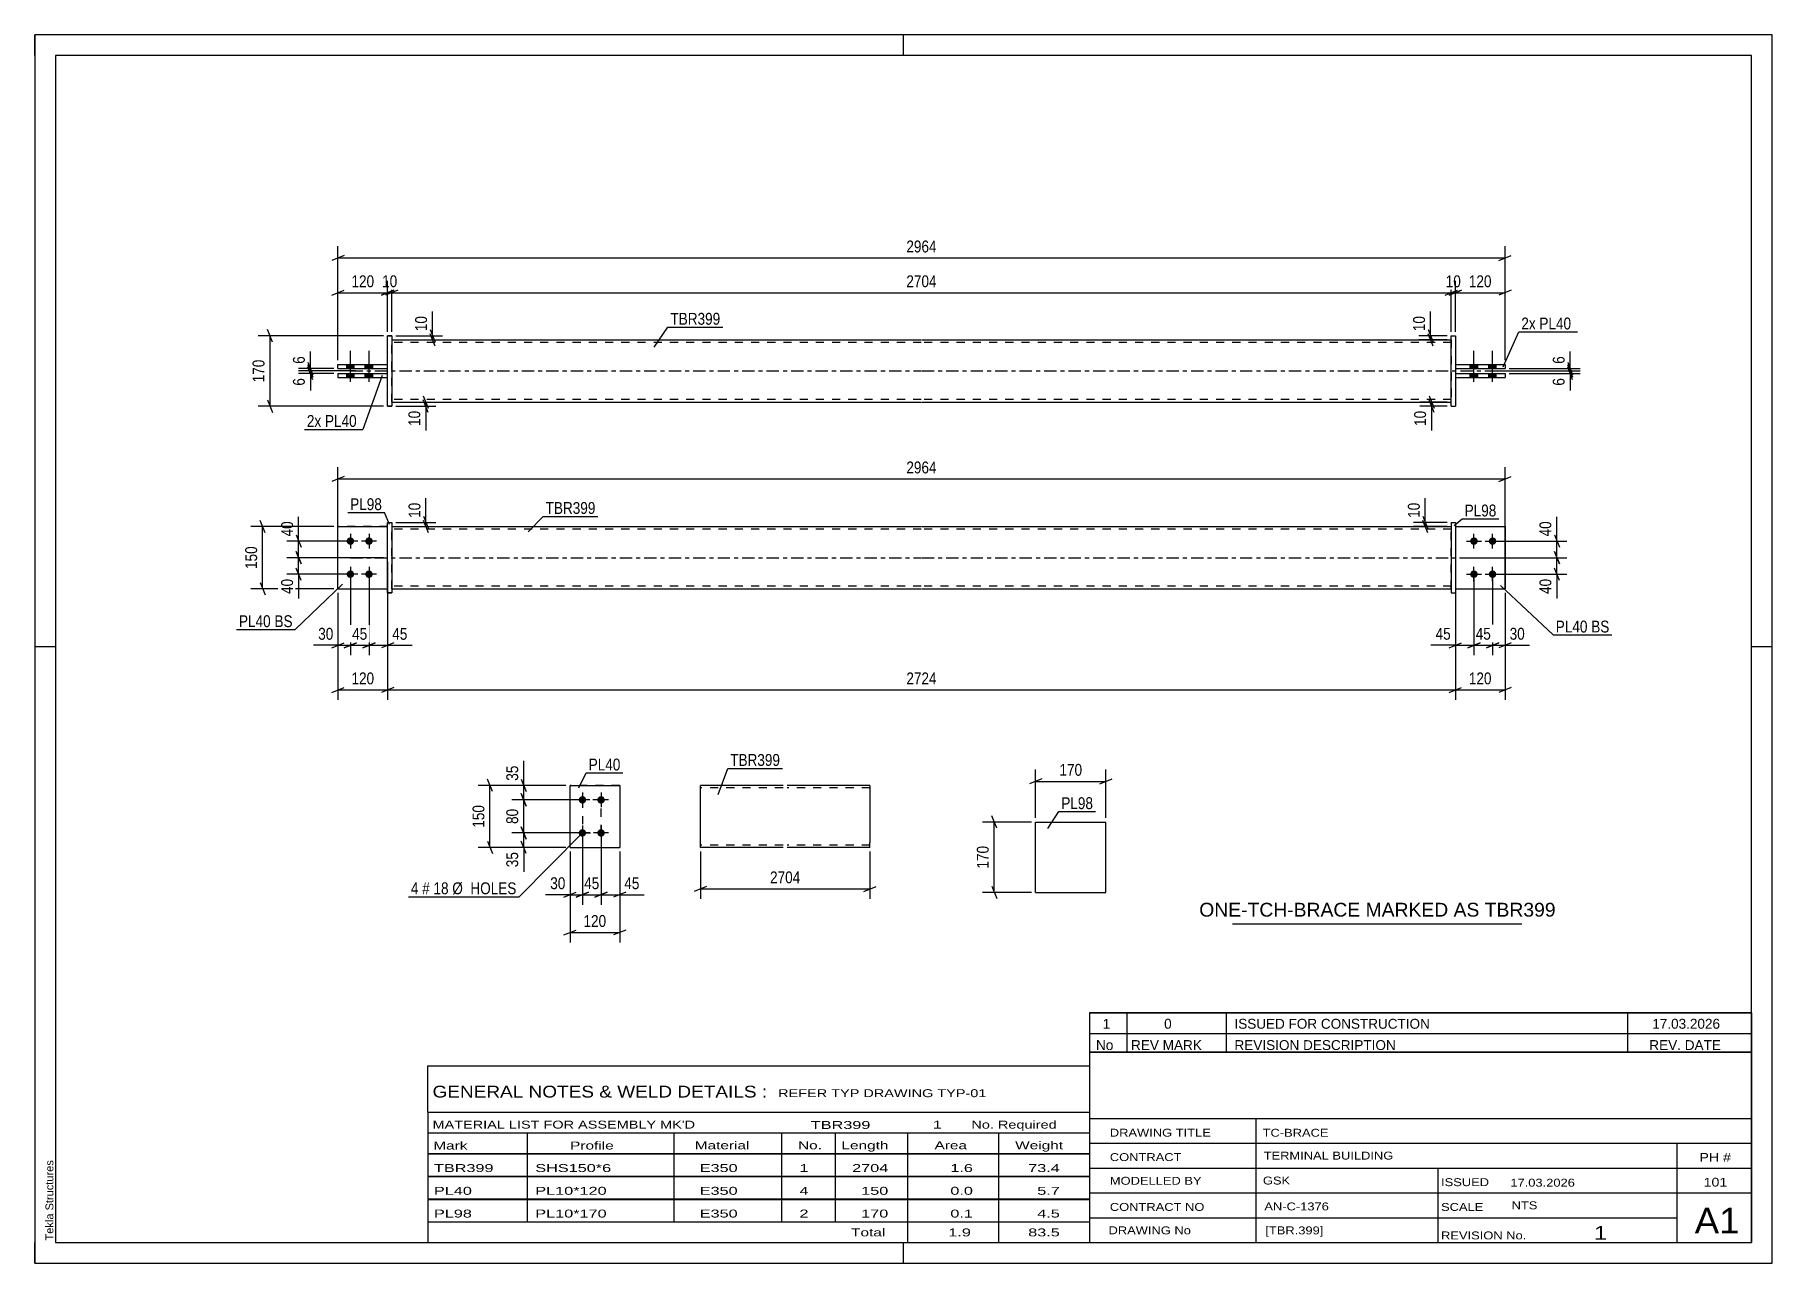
# Paper-space layout 'Layout1' of a CAD drawing. Header units: millimetres. Extents: x 0 to 420, y 0 to 297.
# The model-space entities are those that its viewports show. They can reach past a viewport. Long polylines and large blocks are cut down to what shows.
import ezdxf

# ---------------------------------------------------------------- set-up
doc = ezdxf.new("R2010")
doc.units = ezdxf.units.MM
doc.linetypes.add('DXK_LINE_DOT2', pattern=[3.9198, 1.9599, -1.9599])
doc.linetypes.add('DXK_LINE_DOT3', pattern=[5.9187, 2.979, -0.9799, 0.9799, -0.9799])
doc.layers.add('Viewport layer', color=7, linetype='Continuous', plot=False)
doc.styles.add('Arial', font='arial.ttf', dxfattribs={"height": 0.2})
doc.styles.add('Arial Narrow', font='ARIALN.TTF', dxfattribs={"height": 0.2})

# ---------------------------------------------------------------- blocks, each defined once
blk = doc.blocks.new('Unknown-580581542-1163')
at = {"color": 5, "linetype": 'Continuous'}
for p, q in [((420, 297), (0, 297)), ((0, 297), (0, 0)), ((0, 292), (0, 297)), ((210, 292), (210, 297)), ((420, 0), (420, 297)), ((415, 292), (5, 292)), ((5, 292), (5, 5)), ((415, 5), (415, 292)), ((5, 149), (0, 149)), ((420, 149), (415, 149)), ((0, 0), (0, 5)), ((5, 5), (415, 5)), ((210, 0), (210, 5)), ((0, 0), (420, 0))]:
    blk.add_line(p, q, dxfattribs=at)
at = {"color": 174, "linetype": 'Continuous', "style": 'Arial'}
blk.add_text('Tekla Structures', height=1.9102, rotation=90, dxfattribs=at).set_placement((4.5, 5.5))
blk = doc.blocks.new('Bolt-580581542-1794 - 1790')
at = {"linetype": 'Continuous'}
for points in [[(76.3, 175.48), (76.49, 175.46), (76.66, 175.41), (76.83, 175.31), (76.97, 175.19), (77.08, 175.03), (77.15, 174.86), (77.19, 174.68), (77.19, 174.49), (77.15, 174.3), (77.08, 174.13), (76.97, 173.98), (76.83, 173.85), (76.66, 173.76), (76.49, 173.7), (76.3, 173.68), (76.11, 173.7), (75.93, 173.76), (75.77, 173.85), (75.63, 173.98), (75.52, 174.13), (75.44, 174.3), (75.4, 174.49), (75.4, 174.68), (75.44, 174.86), (75.52, 175.03), (75.63, 175.19), (75.77, 175.31), (75.93, 175.41), (76.11, 175.46)], [(80.8, 175.48), (80.99, 175.46), (81.16, 175.41), (81.33, 175.31), (81.47, 175.19), (81.58, 175.03), (81.65, 174.86), (81.69, 174.68), (81.69, 174.49), (81.65, 174.3), (81.58, 174.13), (81.47, 173.98), (81.33, 173.85), (81.16, 173.76), (80.99, 173.7), (80.8, 173.68), (80.61, 173.7), (80.43, 173.76), (80.27, 173.85), (80.13, 173.98), (80.02, 174.13), (79.94, 174.3), (79.9, 174.49), (79.9, 174.68), (79.94, 174.86), (80.02, 175.03), (80.13, 175.19), (80.27, 175.31), (80.43, 175.41), (80.61, 175.46)], [(76.3, 167.48), (76.49, 167.46), (76.66, 167.41), (76.83, 167.31), (76.97, 167.19), (77.08, 167.03), (77.15, 166.86), (77.19, 166.68), (77.19, 166.49), (77.15, 166.3), (77.08, 166.13), (76.97, 165.98), (76.83, 165.85), (76.66, 165.76), (76.49, 165.7), (76.3, 165.68), (76.11, 165.7), (75.93, 165.76), (75.77, 165.85), (75.63, 165.98), (75.52, 166.13), (75.44, 166.3), (75.4, 166.49), (75.4, 166.68), (75.44, 166.86), (75.52, 167.03), (75.63, 167.19), (75.77, 167.31), (75.93, 167.41), (76.11, 167.46)], [(80.8, 167.48), (80.99, 167.46), (81.16, 167.41), (81.33, 167.31), (81.47, 167.19), (81.58, 167.03), (81.65, 166.86), (81.69, 166.68), (81.69, 166.49), (81.65, 166.3), (81.58, 166.13), (81.47, 165.98), (81.33, 165.85), (81.16, 165.76), (80.99, 165.7), (80.8, 165.68), (80.61, 165.7), (80.43, 165.76), (80.27, 165.85), (80.13, 165.98), (80.02, 166.13), (79.94, 166.3), (79.9, 166.49), (79.9, 166.68), (79.94, 166.86), (80.02, 167.03), (80.13, 167.19), (80.27, 167.31), (80.43, 167.41), (80.61, 167.46)]]:
    blk.add_hatch(color=1, dxfattribs=at).paths.add_polyline_path(points)
at = {"color": 1, "linetype": 'Continuous'}
for p, q in [((78.1, 174.58), (74.5, 174.58)), ((76.3, 176.38), (76.3, 172.78)), ((82.6, 174.58), (79, 174.58)), ((80.8, 176.38), (80.8, 172.78)), ((76.3, 168.38), (76.3, 164.78)), ((80.8, 168.38), (80.8, 164.78)), ((78.1, 166.58), (74.5, 166.58)), ((82.6, 166.58), (79, 166.58))]:
    blk.add_line(p, q, dxfattribs=at)
blk = doc.blocks.new('Part-580581542-1809 - 1790')
at = {"color": 2, "linetype": 'Continuous'}
for p, q in [((85.3, 179.08), (86.3, 179.08)), ((85.3, 162.08), (85.3, 179.08)), ((86.3, 179.08), (86.3, 162.08)), ((85.3, 162.08), (86.3, 162.08)), ((85.3, 162.08), (85.3, 162.08))]:
    blk.add_line(p, q, dxfattribs=at)
at = {"color": 7, "linetype": 'DXK_LINE_DOT2'}
for p, q in [((85.3, 179.08), (86.3, 179.08)), ((86.3, 179.08), (86.3, 179.08)), ((86.3, 162.08), (85.3, 162.08))]:
    blk.add_line(p, q, dxfattribs=at)
blk = doc.blocks.new('Bolt-580581542-1793 - 1790')
at = {"linetype": 'Continuous'}
for points in [[(347.9, 175.48), (348.09, 175.46), (348.26, 175.41), (348.43, 175.31), (348.57, 175.19), (348.68, 175.03), (348.75, 174.86), (348.79, 174.68), (348.79, 174.49), (348.75, 174.3), (348.68, 174.13), (348.57, 173.98), (348.43, 173.85), (348.26, 173.76), (348.09, 173.7), (347.9, 173.68), (347.71, 173.7), (347.53, 173.76), (347.37, 173.85), (347.23, 173.98), (347.12, 174.13), (347.04, 174.3), (347, 174.49), (347, 174.68), (347.04, 174.86), (347.12, 175.03), (347.23, 175.19), (347.37, 175.31), (347.53, 175.41), (347.71, 175.46)], [(352.4, 175.48), (352.59, 175.46), (352.76, 175.41), (352.93, 175.31), (353.07, 175.19), (353.18, 175.03), (353.25, 174.86), (353.29, 174.68), (353.29, 174.49), (353.25, 174.3), (353.18, 174.13), (353.07, 173.98), (352.93, 173.85), (352.76, 173.76), (352.59, 173.7), (352.4, 173.68), (352.21, 173.7), (352.03, 173.76), (351.87, 173.85), (351.73, 173.98), (351.62, 174.13), (351.54, 174.3), (351.5, 174.49), (351.5, 174.68), (351.54, 174.86), (351.62, 175.03), (351.73, 175.19), (351.87, 175.31), (352.03, 175.41), (352.21, 175.46)], [(347.9, 167.48), (348.09, 167.46), (348.26, 167.41), (348.43, 167.31), (348.57, 167.19), (348.68, 167.03), (348.75, 166.86), (348.79, 166.68), (348.79, 166.49), (348.75, 166.3), (348.68, 166.13), (348.57, 165.98), (348.43, 165.85), (348.26, 165.76), (348.09, 165.7), (347.9, 165.68), (347.71, 165.7), (347.53, 165.76), (347.37, 165.85), (347.23, 165.98), (347.12, 166.13), (347.04, 166.3), (347, 166.49), (347, 166.68), (347.04, 166.86), (347.12, 167.03), (347.23, 167.19), (347.37, 167.31), (347.53, 167.41), (347.71, 167.46)], [(352.4, 167.48), (352.59, 167.46), (352.76, 167.41), (352.93, 167.31), (353.07, 167.19), (353.18, 167.03), (353.25, 166.86), (353.29, 166.68), (353.29, 166.49), (353.25, 166.3), (353.18, 166.13), (353.07, 165.98), (352.93, 165.85), (352.76, 165.76), (352.59, 165.7), (352.4, 165.68), (352.21, 165.7), (352.03, 165.76), (351.87, 165.85), (351.73, 165.98), (351.62, 166.13), (351.54, 166.3), (351.5, 166.49), (351.5, 166.68), (351.54, 166.86), (351.62, 167.03), (351.73, 167.19), (351.87, 167.31), (352.03, 167.41), (352.21, 167.46)]]:
    blk.add_hatch(color=1, dxfattribs=at).paths.add_polyline_path(points)
at = {"color": 1, "linetype": 'Continuous'}
for p, q in [((346.1, 174.58), (349.7, 174.58)), ((347.9, 172.78), (347.9, 176.38)), ((350.6, 174.58), (354.2, 174.58)), ((352.4, 172.78), (352.4, 176.38)), ((347.9, 164.78), (347.9, 168.38)), ((352.4, 164.78), (352.4, 168.38)), ((346.1, 166.58), (349.7, 166.58)), ((350.6, 166.58), (354.2, 166.58))]:
    blk.add_line(p, q, dxfattribs=at)
blk = doc.blocks.new('Part-580581542-1799 - 1790')
at = {"color": 2, "linetype": 'Continuous'}
for p, q in [((343.4, 178.08), (355.4, 178.08)), ((355.4, 178.08), (355.4, 178.08)), ((355.4, 178.08), (355.4, 163.08)), ((343.4, 163.08), (355.4, 163.08)), ((355.4, 163.08), (355.4, 163.08))]:
    blk.add_line(p, q, dxfattribs=at)
at = {"color": 7, "linetype": 'DXK_LINE_DOT2'}
for p, q in [((343.4, 178.08), (343.4, 178.08)), ((343.4, 178.08), (343.4, 163.08)), ((343.4, 178.08), (355.4, 178.08)), ((343.4, 163.08), (355.4, 163.08))]:
    blk.add_line(p, q, dxfattribs=at)
blk = doc.blocks.new('Part-580581542-1804 - 1790')
at = {"color": 7, "linetype": 'DXK_LINE_DOT2'}
for p, q in [((343.4, 178.08), (343.4, 178.08)), ((343.4, 178.08), (343.4, 163.08)), ((343.4, 178.08), (355.4, 178.08)), ((343.4, 178.08), (355.4, 178.08)), ((355.4, 163.08), (355.4, 178.08)), ((343.4, 163.08), (355.4, 163.08)), ((343.4, 163.08), (355.4, 163.08)), ((355.4, 163.08), (355.4, 163.08))]:
    blk.add_line(p, q, dxfattribs=at)
blk = doc.blocks.new('Part-580581542-1814 - 1790')
at = {"color": 2, "linetype": 'Continuous'}
for p, q in [((73.3, 178.08), (85.3, 178.08)), ((73.3, 178.08), (73.3, 178.08)), ((73.3, 163.08), (73.3, 178.08)), ((73.3, 163.08), (85.3, 163.08)), ((73.3, 163.08), (73.3, 163.08))]:
    blk.add_line(p, q, dxfattribs=at)
at = {"color": 7, "linetype": 'DXK_LINE_DOT2'}
for p, q in [((85.3, 178.08), (73.3, 178.08)), ((73.3, 178.08), (73.3, 178.08)), ((85.3, 163.08), (85.3, 178.08)), ((73.3, 163.08), (85.3, 163.08)), ((85.3, 163.08), (85.3, 163.08))]:
    blk.add_line(p, q, dxfattribs=at)
blk = doc.blocks.new('Part-580581542-1819 - 1790')
at = {"color": 7, "linetype": 'DXK_LINE_DOT2'}
for p, q in [((73.3, 178.08), (85.3, 178.08)), ((85.3, 178.08), (73.3, 178.08)), ((73.3, 178.08), (73.3, 178.08)), ((73.3, 163.08), (73.3, 178.08)), ((85.3, 163.08), (85.3, 178.08)), ((73.3, 163.08), (85.3, 163.08)), ((73.3, 163.08), (85.3, 163.08)), ((85.3, 163.08), (85.3, 163.08))]:
    blk.add_line(p, q, dxfattribs=at)
blk = doc.blocks.new('Part-580581542-1824 - 1790')
at = {"color": 2, "linetype": 'Continuous'}
for p, q in [((342.4, 179.08), (342.4, 162.08)), ((342.4, 179.08), (343.4, 179.08)), ((343.4, 179.08), (343.4, 179.08)), ((343.4, 179.08), (343.4, 162.08)), ((342.4, 162.08), (343.4, 162.08))]:
    blk.add_line(p, q, dxfattribs=at)
at = {"color": 7, "linetype": 'DXK_LINE_DOT2'}
for p, q in [((342.4, 179.08), (343.4, 179.08)), ((342.4, 162.08), (343.4, 162.08))]:
    blk.add_line(p, q, dxfattribs=at)
blk = doc.blocks.new('Part-580581542-1829 - 1790')
at = {"color": 2, "linetype": 'Continuous'}
for p, q in [((86.3, 178.08), (214.3, 178.08)), ((214.4, 178.08), (342.4, 178.08)), ((86.3, 163.08), (214.3, 163.08)), ((214.4, 163.08), (342.4, 163.08))]:
    blk.add_line(p, q, dxfattribs=at)
at = {"color": 7, "linetype": 'DXK_LINE_DOT2'}
for p, q in [((86.3, 163.08), (86.3, 178.08)), ((214.3, 177.48), (86.3, 177.48)), ((342.4, 177.48), (214.4, 177.48)), ((342.4, 163.08), (342.4, 178.08)), ((214.3, 163.68), (86.3, 163.68)), ((342.4, 163.68), (214.4, 163.68))]:
    blk.add_line(p, q, dxfattribs=at)
at = {"color": 7, "linetype": 'DXK_LINE_DOT3'}
for p, q in [((76.3, 170.58), (214.3, 170.58)), ((214.4, 170.58), (352.4, 170.58))]:
    blk.add_line(p, q, dxfattribs=at)
blk = doc.blocks.new('Part-580581542-2096 - 2082')
at = {"color": 2, "linetype": 'Continuous'}
for p, q in [((342.4, 207.21), (342.4, 224.21)), ((342.4, 224.21), (343.4, 224.21)), ((343.4, 224.21), (343.4, 224.21)), ((343.4, 224.21), (343.4, 207.21)), ((342.4, 207.21), (342.4, 207.21)), ((342.4, 207.21), (343.4, 207.21))]:
    blk.add_line(p, q, dxfattribs=at)
at = {"color": 7, "linetype": 'DXK_LINE_DOT2'}
for p, q in [((342.4, 224.21), (343.4, 224.21)), ((343.4, 224.21), (343.4, 224.21)), ((342.4, 207.21), (343.4, 207.21))]:
    blk.add_line(p, q, dxfattribs=at)
blk = doc.blocks.new('Bolt-580581542-2089 - 2082')
at = {"linetype": 'Continuous'}
for points in [[(75.4, 216.31), (77.2, 216.31), (77.2, 217.31), (75.4, 217.31)], [(75.4, 216.31), (77.2, 216.31), (77.2, 217.31), (75.4, 217.31)], [(75.4, 214.11), (77.2, 214.11), (77.2, 215.11), (75.4, 215.11)], [(75.4, 214.11), (77.2, 214.11), (77.2, 215.11), (75.4, 215.11)], [(79.9, 216.31), (81.7, 216.31), (81.7, 217.31), (79.9, 217.31)], [(79.9, 216.31), (81.7, 216.31), (81.7, 217.31), (79.9, 217.31)], [(79.9, 214.11), (81.7, 214.11), (81.7, 215.11), (79.9, 215.11)], [(79.9, 214.11), (81.7, 214.11), (81.7, 215.11), (79.9, 215.11)]]:
    blk.add_hatch(color=1, dxfattribs=at).paths.add_polyline_path(points)
at = {"color": 1, "linetype": 'Continuous'}
for p, q in [((76.3, 213.11), (76.3, 220.61)), ((76.3, 213.11), (76.3, 220.61)), ((80.8, 213.11), (80.8, 220.61)), ((80.8, 213.11), (80.8, 220.61)), ((75.4, 216.31), (75.4, 217.31)), ((75.4, 216.31), (75.4, 217.31)), ((75.4, 214.11), (75.4, 215.11)), ((75.4, 214.11), (75.4, 215.11)), ((77.2, 216.31), (77.2, 217.31)), ((77.2, 216.31), (77.2, 217.31)), ((77.2, 214.11), (77.2, 215.11)), ((77.2, 214.11), (77.2, 215.11)), ((79.9, 216.31), (79.9, 217.31)), ((79.9, 216.31), (79.9, 217.31)), ((79.9, 214.11), (79.9, 215.11)), ((79.9, 214.11), (79.9, 215.11)), ((81.7, 216.31), (81.7, 217.31)), ((81.7, 216.31), (81.7, 217.31)), ((81.7, 214.11), (81.7, 215.11)), ((81.7, 214.11), (81.7, 215.11))]:
    blk.add_line(p, q, dxfattribs=at)
blk = doc.blocks.new('Part-580581542-2106 - 2082')
at = {"color": 2, "linetype": 'Continuous'}
for p, q in [((73.3, 215.11), (85.3, 215.11)), ((73.3, 215.11), (73.3, 214.11)), ((73.3, 214.11), (85.3, 214.11))]:
    blk.add_line(p, q, dxfattribs=at)
at = {"color": 7, "linetype": 'DXK_LINE_DOT2'}
for p, q in [((73.3, 215.11), (85.3, 215.11)), ((85.3, 214.11), (85.3, 215.11)), ((73.3, 214.11), (85.3, 214.11))]:
    blk.add_line(p, q, dxfattribs=at)
blk = doc.blocks.new('Bolt-580581542-2090 - 2082')
at = {"linetype": 'Continuous'}
for points in [[(348.8, 217.31), (347, 217.31), (347, 216.31), (348.8, 216.31)], [(348.8, 217.31), (347, 217.31), (347, 216.31), (348.8, 216.31)], [(348.8, 215.11), (347, 215.11), (347, 214.11), (348.8, 214.11)], [(348.8, 215.11), (347, 215.11), (347, 214.11), (348.8, 214.11)], [(353.3, 217.31), (351.5, 217.31), (351.5, 216.31), (353.3, 216.31)], [(353.3, 217.31), (351.5, 217.31), (351.5, 216.31), (353.3, 216.31)], [(353.3, 215.11), (351.5, 215.11), (351.5, 214.11), (353.3, 214.11)], [(353.3, 215.11), (351.5, 215.11), (351.5, 214.11), (353.3, 214.11)]]:
    blk.add_hatch(color=1, dxfattribs=at).paths.add_polyline_path(points)
at = {"color": 1, "linetype": 'Continuous'}
for p, q in [((347.9, 213.11), (347.9, 220.61)), ((347.9, 213.11), (347.9, 220.61)), ((352.4, 213.11), (352.4, 220.61)), ((352.4, 213.11), (352.4, 220.61)), ((347, 216.31), (347, 217.31)), ((347, 216.31), (347, 217.31)), ((347, 214.11), (347, 215.11)), ((347, 214.11), (347, 215.11)), ((348.8, 216.31), (348.8, 217.31)), ((348.8, 216.31), (348.8, 217.31)), ((348.8, 214.11), (348.8, 215.11)), ((348.8, 214.11), (348.8, 215.11)), ((351.5, 216.31), (351.5, 217.31)), ((351.5, 216.31), (351.5, 217.31)), ((351.5, 214.11), (351.5, 215.11)), ((351.5, 214.11), (351.5, 215.11)), ((353.3, 216.31), (353.3, 217.31)), ((353.3, 216.31), (353.3, 217.31)), ((353.3, 214.11), (353.3, 215.11)), ((353.3, 214.11), (353.3, 215.11))]:
    blk.add_line(p, q, dxfattribs=at)
blk = doc.blocks.new('Part-580581542-2095 - 2082')
at = {"color": 2, "linetype": 'Continuous'}
for p, q in [((86.3, 223.21), (214.3, 223.21)), ((214.4, 223.21), (342.4, 223.21)), ((86.3, 208.21), (214.3, 208.21)), ((214.4, 208.21), (342.4, 208.21))]:
    blk.add_line(p, q, dxfattribs=at)
at = {"color": 7, "linetype": 'DXK_LINE_DOT2'}
for p, q in [((86.3, 208.21), (86.3, 223.21)), ((214.3, 222.61), (86.3, 222.61)), ((342.4, 222.61), (214.4, 222.61)), ((342.4, 223.21), (342.4, 208.21)), ((214.3, 208.81), (86.3, 208.81)), ((342.4, 208.81), (214.4, 208.81))]:
    blk.add_line(p, q, dxfattribs=at)
at = {"color": 7, "linetype": 'DXK_LINE_DOT3'}
for p, q in [((76.3, 215.71), (214.3, 215.71)), ((214.4, 215.71), (352.4, 215.71))]:
    blk.add_line(p, q, dxfattribs=at)
blk = doc.blocks.new('Part-580581542-2101 - 2082')
at = {"color": 2, "linetype": 'Continuous'}
for p, q in [((73.3, 217.31), (85.3, 217.31)), ((73.3, 216.31), (73.3, 217.31)), ((73.3, 216.31), (85.3, 216.31))]:
    blk.add_line(p, q, dxfattribs=at)
at = {"color": 7, "linetype": 'DXK_LINE_DOT2'}
for p, q in [((73.3, 217.31), (85.3, 217.31)), ((73.3, 216.31), (85.3, 216.31)), ((85.3, 216.31), (85.3, 217.31))]:
    blk.add_line(p, q, dxfattribs=at)
blk = doc.blocks.new('Part-580581542-2107 - 2082')
at = {"color": 2, "linetype": 'Continuous'}
for p, q in [((85.3, 224.21), (86.3, 224.21)), ((85.3, 224.21), (85.3, 224.21)), ((85.3, 207.21), (85.3, 224.21)), ((86.3, 224.21), (86.3, 224.21)), ((86.3, 224.21), (86.3, 207.21)), ((86.3, 207.21), (85.3, 207.21)), ((85.3, 207.21), (85.3, 207.21)), ((86.3, 207.21), (86.3, 207.21))]:
    blk.add_line(p, q, dxfattribs=at)
at = {"color": 7, "linetype": 'DXK_LINE_DOT2'}
for p, q in [((86.3, 224.21), (85.3, 224.21)), ((85.3, 224.21), (85.3, 224.21)), ((85.3, 207.21), (86.3, 207.21))]:
    blk.add_line(p, q, dxfattribs=at)
blk = doc.blocks.new('Part-580581542-2112 - 2082')
at = {"color": 2, "linetype": 'Continuous'}
for p, q in [((343.4, 215.11), (355.4, 215.11)), ((355.4, 215.11), (355.4, 215.11)), ((355.4, 215.11), (355.4, 214.11)), ((343.4, 214.11), (355.4, 214.11))]:
    blk.add_line(p, q, dxfattribs=at)
at = {"color": 7, "linetype": 'DXK_LINE_DOT2'}
for p, q in [((343.4, 215.11), (343.4, 214.11)), ((343.4, 215.11), (355.4, 215.11)), ((343.4, 214.11), (355.4, 214.11))]:
    blk.add_line(p, q, dxfattribs=at)
blk = doc.blocks.new('Part-580581542-2117 - 2082')
at = {"color": 2, "linetype": 'Continuous'}
for p, q in [((343.4, 217.31), (355.4, 217.31)), ((343.4, 216.31), (355.4, 216.31)), ((355.4, 217.31), (355.4, 217.31)), ((355.4, 217.31), (355.4, 216.31))]:
    blk.add_line(p, q, dxfattribs=at)
at = {"color": 7, "linetype": 'DXK_LINE_DOT2'}
for p, q in [((343.4, 217.31), (343.4, 216.31)), ((343.4, 217.31), (355.4, 217.31)), ((343.4, 216.31), (355.4, 216.31)), ((355.4, 217.31), (355.4, 217.31))]:
    blk.add_line(p, q, dxfattribs=at)
blk = doc.blocks.new('Part-580581542-1458 - 1409')
at = {"color": 2, "linetype": 'Continuous'}
for p, q in [((129.39, 115.53), (141.39, 115.53)), ((129.39, 115.53), (129.39, 115.53)), ((129.39, 100.53), (129.39, 115.53)), ((141.39, 115.53), (141.39, 115.53)), ((141.39, 115.53), (141.39, 100.53)), ((129.39, 100.53), (141.39, 100.53)), ((129.39, 100.53), (129.39, 100.53)), ((141.39, 100.53), (141.39, 100.53))]:
    blk.add_line(p, q, dxfattribs=at)
at = {"color": 7, "linetype": 'DXK_LINE_DOT2'}
for p, q in [((141.39, 115.53), (129.39, 115.53)), ((129.39, 100.53), (141.39, 100.53)), ((141.39, 100.53), (141.39, 100.53))]:
    blk.add_line(p, q, dxfattribs=at)
blk = doc.blocks.new('Bolt-580581542-1443 - 1409')
at = {"linetype": 'Continuous'}
for points in [[(132.39, 111.13), (132.2, 111.15), (132.02, 111.21), (131.86, 111.3), (131.72, 111.43), (131.61, 111.58), (131.53, 111.75), (131.49, 111.94), (131.49, 112.12), (131.53, 112.31), (131.61, 112.48), (131.72, 112.63), (131.86, 112.76), (132.02, 112.85), (132.2, 112.91), (132.39, 112.93), (132.57, 112.91), (132.75, 112.85), (132.92, 112.76), (133.06, 112.63), (133.17, 112.48), (133.24, 112.31), (133.28, 112.12), (133.28, 111.94), (133.24, 111.75), (133.17, 111.58), (133.06, 111.43), (132.92, 111.3), (132.75, 111.21), (132.57, 111.15)], [(136.89, 111.13), (136.7, 111.15), (136.52, 111.21), (136.36, 111.3), (136.22, 111.43), (136.11, 111.58), (136.03, 111.75), (135.99, 111.94), (135.99, 112.12), (136.03, 112.31), (136.11, 112.48), (136.22, 112.63), (136.36, 112.76), (136.52, 112.85), (136.7, 112.91), (136.89, 112.93), (137.07, 112.91), (137.25, 112.85), (137.42, 112.76), (137.56, 112.63), (137.67, 112.48), (137.74, 112.31), (137.78, 112.12), (137.78, 111.94), (137.74, 111.75), (137.67, 111.58), (137.56, 111.43), (137.42, 111.3), (137.25, 111.21), (137.07, 111.15)], [(132.39, 103.13), (132.2, 103.15), (132.02, 103.21), (131.86, 103.3), (131.72, 103.43), (131.61, 103.58), (131.53, 103.75), (131.49, 103.94), (131.49, 104.12), (131.53, 104.31), (131.61, 104.48), (131.72, 104.63), (131.86, 104.76), (132.02, 104.85), (132.2, 104.91), (132.39, 104.93), (132.57, 104.91), (132.75, 104.85), (132.92, 104.76), (133.06, 104.63), (133.17, 104.48), (133.24, 104.31), (133.28, 104.12), (133.28, 103.94), (133.24, 103.75), (133.17, 103.58), (133.06, 103.43), (132.92, 103.3), (132.75, 103.21), (132.57, 103.15)], [(136.89, 103.13), (136.7, 103.15), (136.52, 103.21), (136.36, 103.3), (136.22, 103.43), (136.11, 103.58), (136.03, 103.75), (135.99, 103.94), (135.99, 104.12), (136.03, 104.31), (136.11, 104.48), (136.22, 104.63), (136.36, 104.76), (136.52, 104.85), (136.7, 104.91), (136.89, 104.93), (137.07, 104.91), (137.25, 104.85), (137.42, 104.76), (137.56, 104.63), (137.67, 104.48), (137.74, 104.31), (137.78, 104.12), (137.78, 103.94), (137.74, 103.75), (137.67, 103.58), (137.56, 103.43), (137.42, 103.3), (137.25, 103.21), (137.07, 103.15)]]:
    blk.add_hatch(color=1, dxfattribs=at).paths.add_polyline_path(points)
at = {"color": 1, "linetype": 'Continuous'}
for p, q in [((132.39, 113.83), (132.39, 110.23)), ((136.89, 113.83), (136.89, 110.23)), ((134.19, 112.03), (130.59, 112.03)), ((138.69, 112.03), (135.09, 112.03)), ((132.39, 105.83), (132.39, 102.23)), ((136.89, 105.83), (136.89, 102.23)), ((134.19, 104.03), (130.59, 104.03)), ((138.69, 104.03), (135.09, 104.03))]:
    blk.add_line(p, q, dxfattribs=at)
blk = doc.blocks.new('Part-580581542-1389 - 1373')
at = {"color": 2, "linetype": 'Continuous'}
for p, q in [((241.94, 89.66), (241.94, 106.66)), ((241.94, 106.66), (258.94, 106.66)), ((258.94, 89.66), (258.94, 106.66)), ((241.94, 89.66), (258.94, 89.66))]:
    blk.add_line(p, q, dxfattribs=at)
blk = doc.blocks.new('Part-580581542-1274 - 1255')
at = {"color": 2, "linetype": 'Continuous'}
for p, q in [((180.89, 115.51), (160.89, 115.51)), ((160.89, 100.6), (160.89, 115.51)), ((201.89, 115.51), (181.89, 115.51)), ((201.89, 115.51), (201.89, 101.71)), ((201.89, 100.51), (201.89, 101.71)), ((160.89, 100.51), (160.89, 100.6)), ((180.89, 100.51), (160.89, 100.51)), ((201.89, 100.51), (181.89, 100.51))]:
    blk.add_line(p, q, dxfattribs=at)
at = {"color": 7, "linetype": 'DXK_LINE_DOT2'}
for p, q in [((180.89, 114.91), (160.89, 114.91)), ((201.89, 114.91), (181.89, 114.91)), ((201.89, 114.91), (201.89, 114.87)), ((201.89, 114.87), (201.89, 114.91)), ((201.89, 114.77), (201.89, 114.87)), ((201.89, 114.87), (201.89, 114.77)), ((160.89, 101.11), (160.89, 101.16)), ((180.89, 101.11), (160.89, 101.11)), ((201.89, 101.11), (181.89, 101.11)), ((201.89, 101.16), (201.89, 101.48)), ((201.89, 101.11), (201.89, 101.16))]:
    blk.add_line(p, q, dxfattribs=at)
blk = doc.blocks.new('Rectangle-580581542-1567 - 1409')
at = {"color": 1, "linetype": 'DXK_LINE_DOT2'}
blk.add_lwpolyline([(132.39, 104.03), (136.89, 104.03), (136.89, 112.03), (132.39, 112.03), (132.39, 104.03)], close=True, dxfattribs=at)
blk = doc.blocks.new('StraightDimension-580581542-2042 - 1790')
at = {"color": 7, "linetype": 'Continuous'}
for p, q in [((75.3, 174.58), (60.93, 174.58)), ((63.18, 176.08), (64.38, 173.08)), ((63.78, 170.58), (63.78, 174.58)), ((84.3, 170.58), (60.93, 170.58)), ((64.38, 169.08), (63.18, 172.08))]:
    blk.add_line(p, q, dxfattribs=at)
at = {"color": 0}
blk.add_wipeout([(63.03, 179.96), (58.83, 179.96), (58.83, 175.11), (63.03, 175.11)], dxfattribs=at)
at = {"color": 7, "linetype": 'Continuous'}
blk.add_line((63.78, 174.58), (63.78, 180.49), dxfattribs=at)
blk.add_line((63.78, 174.58), (63.78, 180.49), dxfattribs=at)
at = {"color": 3, "style": 'Arial Narrow'}
blk.add_text('40', height=2.863, rotation=90.0002, dxfattribs=at).set_placement((62.43, 175.71))
blk = doc.blocks.new('StraightDimension-580581542-1996 - 1790')
at = {"color": 7, "linetype": 'Continuous'}
for p, q in [((76.3, 165.58), (76.3, 146.99)), ((73.3, 162.08), (73.3, 146.99)), ((71.8, 148.79), (74.8, 149.99)), ((73.3, 149.39), (76.3, 149.39)), ((77.8, 149.99), (74.8, 148.79))]:
    blk.add_line(p, q, dxfattribs=at)
at = {"color": 0}
blk.add_wipeout([(72.77, 150.14), (72.77, 154.34), (67.92, 154.34), (67.92, 150.14)], dxfattribs=at)
at = {"color": 7, "linetype": 'Continuous'}
blk.add_line((73.3, 149.39), (67.39, 149.39), dxfattribs=at)
blk.add_line((73.3, 149.39), (67.39, 149.39), dxfattribs=at)
at = {"color": 3, "style": 'Arial Narrow'}
blk.add_text('30', height=2.863, dxfattribs=at).set_placement((68.52, 150.74))
blk = doc.blocks.new('StraightDimension-580581542-1878 - 1790')
at = {"color": 7, "linetype": 'Continuous'}
for p, q in [((74.8, 190.21), (71.8, 189.01)), ((73.3, 164.08), (73.3, 192.46)), ((73.3, 189.61), (355.4, 189.61)), ((353.9, 189.01), (356.9, 190.21)), ((355.4, 164.08), (355.4, 192.46))]:
    blk.add_line(p, q, dxfattribs=at)
at = {"color": 0}
blk.add_wipeout([(218.6, 190.36), (218.6, 194.56), (210.09, 194.56), (210.09, 190.36)], dxfattribs=at)
at = {"color": 3, "style": 'Arial Narrow'}
blk.add_text('2964', height=2.863, dxfattribs=at).set_placement((210.69, 190.96))
blk = doc.blocks.new('StraightDimension-580581542-1832 - 1790')
at = {"color": 7, "linetype": 'Continuous'}
for p, q in [((352.4, 165.58), (352.4, 147)), ((355.4, 162.08), (355.4, 147)), ((350.9, 148.8), (353.9, 150)), ((352.4, 149.4), (355.4, 149.4)), ((356.9, 150), (353.9, 148.8))]:
    blk.add_line(p, q, dxfattribs=at)
at = {"color": 0}
blk.add_wipeout([(360.78, 150.15), (360.78, 154.35), (355.92, 154.35), (355.92, 150.15)], dxfattribs=at)
at = {"color": 7, "linetype": 'Continuous'}
blk.add_line((355.4, 149.4), (361.3, 149.4), dxfattribs=at)
blk.add_line((355.4, 149.4), (361.3, 149.4), dxfattribs=at)
at = {"color": 3, "style": 'Arial Narrow'}
blk.add_text('30', height=2.863, dxfattribs=at).set_placement((356.52, 150.75))
blk = doc.blocks.new('StraightDimension-580581542-1848 - 1790')
at = {"color": 7, "linetype": 'Continuous'}
for p, q in [((347.9, 165.58), (347.9, 147)), ((352.4, 165.58), (352.4, 147)), ((346.4, 148.8), (349.4, 150)), ((347.9, 149.4), (352.4, 149.4)), ((353.9, 150), (350.9, 148.8))]:
    blk.add_line(p, q, dxfattribs=at)
at = {"color": 0}
blk.add_wipeout([(352.58, 150.15), (352.58, 154.35), (347.72, 154.35), (347.72, 150.15)], dxfattribs=at)
at = {"color": 3, "style": 'Arial Narrow'}
blk.add_text('45', height=2.863, dxfattribs=at).set_placement((348.32, 150.75))
blk = doc.blocks.new('StraightDimension-580581542-1861 - 1790')
at = {"color": 7, "linetype": 'Continuous'}
for p, q in [((347.9, 165.58), (347.9, 147)), ((343.4, 162.08), (343.4, 147)), ((341.9, 148.8), (344.9, 150)), ((343.4, 149.4), (347.9, 149.4)), ((349.4, 150), (346.4, 148.8))]:
    blk.add_line(p, q, dxfattribs=at)
at = {"color": 0}
blk.add_wipeout([(342.87, 150.15), (342.87, 154.35), (338.02, 154.35), (338.02, 150.15)], dxfattribs=at)
at = {"color": 7, "linetype": 'Continuous'}
blk.add_line((343.4, 149.4), (337.49, 149.4), dxfattribs=at)
blk.add_line((343.4, 149.4), (337.49, 149.4), dxfattribs=at)
at = {"color": 3, "style": 'Arial Narrow'}
blk.add_text('45', height=2.863, dxfattribs=at).set_placement((338.62, 150.75))
blk = doc.blocks.new('StraightDimension-580581542-1898 - 1790')
at = {"color": 7, "linetype": 'Continuous'}
for p, q in [((344.4, 170.58), (370.34, 170.58)), ((367.34, 172.08), (368.54, 169.08)), ((368.54, 165.08), (367.34, 168.08)), ((367.94, 166.58), (367.94, 170.58)), ((353.4, 166.58), (370.34, 166.58))]:
    blk.add_line(p, q, dxfattribs=at)
at = {"color": 0}
blk.add_wipeout([(367.19, 166.06), (362.99, 166.06), (362.99, 161.2), (367.19, 161.2)], dxfattribs=at)
at = {"color": 7, "linetype": 'Continuous'}
blk.add_line((367.94, 166.58), (367.94, 160.68), dxfattribs=at)
blk.add_line((367.94, 166.58), (367.94, 160.68), dxfattribs=at)
at = {"color": 3, "style": 'Arial Narrow'}
blk.add_text('40', height=2.863, rotation=90.0002, dxfattribs=at).set_placement((366.59, 161.8))
blk = doc.blocks.new('StraightDimension-580581542-1907 - 1790')
at = {"color": 7, "linetype": 'Continuous'}
for p, q in [((353.4, 174.58), (370.34, 174.58)), ((367.34, 176.08), (368.54, 173.08)), ((367.94, 170.58), (367.94, 174.58)), ((344.4, 170.58), (370.34, 170.58)), ((368.54, 169.08), (367.34, 172.08))]:
    blk.add_line(p, q, dxfattribs=at)
at = {"color": 0}
blk.add_wipeout([(367.19, 179.96), (362.99, 179.96), (362.99, 175.11), (367.19, 175.11)], dxfattribs=at)
at = {"color": 7, "linetype": 'Continuous'}
blk.add_line((367.94, 174.58), (367.94, 180.49), dxfattribs=at)
blk.add_line((367.94, 174.58), (367.94, 180.49), dxfattribs=at)
at = {"color": 3, "style": 'Arial Narrow'}
blk.add_text('40', height=2.863, rotation=90.0002, dxfattribs=at).set_placement((366.59, 175.71))
blk = doc.blocks.new('StraightDimension-580581542-1917 - 1790')
at = {"color": 7, "linetype": 'Continuous'}
for p, q in [((343.4, 162.08), (343.4, 136.21)), ((355.4, 162.08), (355.4, 136.21)), ((341.9, 138.01), (344.9, 139.21)), ((343.4, 138.61), (355.4, 138.61)), ((356.9, 139.21), (353.9, 138.01))]:
    blk.add_line(p, q, dxfattribs=at)
at = {"color": 0}
blk.add_wipeout([(352.74, 139.36), (352.74, 143.56), (346.06, 143.56), (346.06, 139.36)], dxfattribs=at)
at = {"color": 3, "style": 'Arial Narrow'}
blk.add_text('120', height=2.863, dxfattribs=at).set_placement((346.66, 139.96))
blk = doc.blocks.new('StraightDimension-580581542-1936 - 1790')
at = {"color": 7, "linetype": 'Continuous'}
for p, q in [((85.3, 169.58), (85.3, 136.21)), ((343.4, 162.08), (343.4, 136.21)), ((86.8, 139.21), (83.8, 138.01)), ((85.3, 138.61), (343.4, 138.61)), ((341.9, 138.01), (344.9, 139.21))]:
    blk.add_line(p, q, dxfattribs=at)
at = {"color": 0}
blk.add_wipeout([(218.6, 139.36), (218.6, 143.56), (210.09, 143.56), (210.09, 139.36)], dxfattribs=at)
at = {"color": 3, "style": 'Arial Narrow'}
blk.add_text('2724', height=2.863, dxfattribs=at).set_placement((210.69, 139.96))
blk = doc.blocks.new('StraightDimension-580581542-1951 - 1790')
at = {"color": 7, "linetype": 'Continuous'}
for p, q in [((85.3, 169.58), (85.3, 136.21)), ((73.3, 162.08), (73.3, 136.21)), ((71.8, 138.01), (74.8, 139.21)), ((73.3, 138.61), (85.3, 138.61)), ((86.8, 139.21), (83.8, 138.01))]:
    blk.add_line(p, q, dxfattribs=at)
at = {"color": 0}
blk.add_wipeout([(82.64, 139.36), (82.64, 143.56), (75.96, 143.56), (75.96, 139.36)], dxfattribs=at)
at = {"color": 3, "style": 'Arial Narrow'}
blk.add_text('120', height=2.863, dxfattribs=at).set_placement((76.56, 139.96))
blk = doc.blocks.new('StraightDimension-580581542-3592 - 1790')
at = {"color": 7, "linetype": 'Continuous'}
for p, q in [((87.3, 179.08), (96.97, 179.08)), ((87.3, 178.08), (96.97, 178.08)), ((93.97, 180.58), (95.17, 177.58)), ((95.17, 176.58), (93.97, 179.58)), ((94.57, 178.08), (94.57, 179.08))]:
    blk.add_line(p, q, dxfattribs=at)
at = {"color": 0}
blk.add_wipeout([(93.82, 184.46), (89.62, 184.46), (89.62, 179.61), (93.82, 179.61)], dxfattribs=at)
at = {"color": 7, "linetype": 'Continuous'}
blk.add_line((94.57, 179.08), (94.57, 184.99), dxfattribs=at)
blk.add_line((94.57, 179.08), (94.57, 184.99), dxfattribs=at)
at = {"color": 3, "style": 'Arial Narrow'}
blk.add_text('10', height=2.863, rotation=90.0002, dxfattribs=at).set_placement((93.22, 180.21))
blk = doc.blocks.new('StraightDimension-580581542-1967 - 1790')
at = {"color": 7, "linetype": 'Continuous'}
for p, q in [((80.8, 165.58), (80.8, 146.99)), ((85.3, 162.08), (85.3, 146.99)), ((79.3, 148.79), (82.3, 149.99)), ((80.8, 149.39), (85.3, 149.39)), ((86.8, 149.99), (83.8, 148.79))]:
    blk.add_line(p, q, dxfattribs=at)
at = {"color": 0}
blk.add_wipeout([(90.68, 150.14), (90.68, 154.34), (85.82, 154.34), (85.82, 150.14)], dxfattribs=at)
at = {"color": 7, "linetype": 'Continuous'}
blk.add_line((85.3, 149.39), (91.2, 149.39), dxfattribs=at)
blk.add_line((85.3, 149.39), (91.2, 149.39), dxfattribs=at)
at = {"color": 3, "style": 'Arial Narrow'}
blk.add_text('45', height=2.863, dxfattribs=at).set_placement((86.42, 150.74))
blk = doc.blocks.new('StraightDimension-580581542-1983 - 1790')
at = {"color": 7, "linetype": 'Continuous'}
for p, q in [((76.3, 165.58), (76.3, 146.99)), ((80.8, 165.58), (80.8, 146.99)), ((74.8, 148.79), (77.8, 149.99)), ((76.3, 149.39), (80.8, 149.39)), ((82.3, 149.99), (79.3, 148.79))]:
    blk.add_line(p, q, dxfattribs=at)
at = {"color": 0}
blk.add_wipeout([(80.98, 150.14), (80.98, 154.34), (76.12, 154.34), (76.12, 150.14)], dxfattribs=at)
at = {"color": 3, "style": 'Arial Narrow'}
blk.add_text('45', height=2.863, dxfattribs=at).set_placement((76.72, 150.74))
blk = doc.blocks.new('StraightDimension-580581542-2013 - 1790')
at = {"color": 7, "linetype": 'Continuous'}
for p, q in [((72.3, 178.08), (52.24, 178.08)), ((55.69, 176.58), (54.49, 179.58)), ((55.09, 163.08), (55.09, 178.08)), ((54.49, 164.58), (55.69, 161.58)), ((72.3, 163.08), (52.24, 163.08))]:
    blk.add_line(p, q, dxfattribs=at)
at = {"color": 0}
blk.add_wipeout([(54.34, 173.93), (50.14, 173.93), (50.14, 167.24), (54.34, 167.24)], dxfattribs=at)
at = {"color": 3, "style": 'Arial Narrow'}
blk.add_text('150', height=2.863, rotation=90.0002, dxfattribs=at).set_placement((53.74, 167.84))
blk = doc.blocks.new('StraightDimension-580581542-3602 - 1790')
at = {"color": 7, "linetype": 'Continuous'}
for p, q in [((341.4, 179.08), (333.29, 179.08)), ((341.4, 178.08), (333.29, 178.08)), ((335.54, 180.58), (336.74, 177.58)), ((336.74, 176.58), (335.54, 179.58)), ((336.14, 178.08), (336.14, 179.08))]:
    blk.add_line(p, q, dxfattribs=at)
at = {"color": 0}
blk.add_wipeout([(335.39, 184.46), (331.19, 184.46), (331.19, 179.61), (335.39, 179.61)], dxfattribs=at)
at = {"color": 7, "linetype": 'Continuous'}
blk.add_line((336.14, 179.08), (336.14, 184.99), dxfattribs=at)
blk.add_line((336.14, 179.08), (336.14, 184.99), dxfattribs=at)
at = {"color": 3, "style": 'Arial Narrow'}
blk.add_text('10', height=2.863, rotation=90.0002, dxfattribs=at).set_placement((334.79, 180.21))
blk = doc.blocks.new('StraightDimension-580581542-2033 - 1790')
at = {"color": 7, "linetype": 'Continuous'}
for p, q in [((84.3, 170.58), (60.93, 170.58)), ((63.18, 172.08), (64.38, 169.08)), ((64.38, 165.08), (63.18, 168.08)), ((63.78, 166.58), (63.78, 170.58)), ((75.3, 166.58), (60.93, 166.58))]:
    blk.add_line(p, q, dxfattribs=at)
at = {"color": 0}
blk.add_wipeout([(63.03, 166.06), (58.83, 166.06), (58.83, 161.2), (63.03, 161.2)], dxfattribs=at)
at = {"color": 7, "linetype": 'Continuous'}
blk.add_line((63.78, 166.58), (63.78, 160.68), dxfattribs=at)
blk.add_line((63.78, 166.58), (63.78, 160.68), dxfattribs=at)
at = {"color": 3, "style": 'Arial Narrow'}
blk.add_text('40', height=2.863, rotation=90.0002, dxfattribs=at).set_placement((62.43, 161.8))
blk = doc.blocks.new('StraightDimension-580581542-2234 - 2082')
at = {"color": 7, "linetype": 'Continuous'}
for p, q in [((351.15, 215.71), (373.55, 215.71)), ((356.4, 215.11), (373.55, 215.11)), ((370.55, 217.21), (371.75, 214.21)), ((371.75, 213.61), (370.55, 216.61)), ((371.15, 215.11), (371.15, 215.71))]:
    blk.add_line(p, q, dxfattribs=at)
at = {"color": 0}
blk.add_wipeout([(370.4, 214.59), (366.2, 214.59), (366.2, 211.56), (370.4, 211.56)], dxfattribs=at)
at = {"color": 7, "linetype": 'Continuous'}
blk.add_line((371.15, 215.11), (371.15, 211.03), dxfattribs=at)
blk.add_line((371.15, 215.11), (371.15, 211.03), dxfattribs=at)
at = {"color": 3, "style": 'Arial Narrow'}
blk.add_text('6', height=2.86, rotation=90.0002, dxfattribs=at).set_placement((369.8, 212.16))
blk = doc.blocks.new('StraightDimension-580581542-2264 - 2082')
at = {"color": 7, "linetype": 'Continuous'}
for p, q in [((72.3, 216.31), (63.78, 216.31)), ((77.55, 215.71), (63.78, 215.71)), ((66.03, 217.81), (67.23, 214.81)), ((67.23, 214.21), (66.03, 217.21)), ((66.63, 215.71), (66.63, 216.31))]:
    blk.add_line(p, q, dxfattribs=at)
at = {"color": 0}
blk.add_wipeout([(65.88, 219.86), (61.68, 219.86), (61.68, 216.84), (65.88, 216.84)], dxfattribs=at)
at = {"color": 7, "linetype": 'Continuous'}
blk.add_line((66.63, 216.31), (66.63, 220.39), dxfattribs=at)
blk.add_line((66.63, 216.31), (66.63, 220.39), dxfattribs=at)
at = {"color": 3, "style": 'Arial Narrow'}
blk.add_text('6', height=2.86, rotation=90.0002, dxfattribs=at).set_placement((65.28, 217.44))
blk = doc.blocks.new('StraightDimension-580581542-3463 - 2082')
at = {"color": 7, "linetype": 'Continuous'}
for p, q in [((87.8, 235.22), (84.8, 234.02)), ((86.3, 225.21), (86.3, 237.47)), ((340.9, 234.02), (343.9, 235.22)), ((342.4, 225.21), (342.4, 237.47)), ((86.3, 234.62), (342.4, 234.62))]:
    blk.add_line(p, q, dxfattribs=at)
at = {"color": 0}
blk.add_wipeout([(218.6, 235.37), (218.6, 239.57), (210.09, 239.57), (210.09, 235.37)], dxfattribs=at)
at = {"color": 3, "style": 'Arial Narrow'}
blk.add_text('2704', height=2.863, dxfattribs=at).set_placement((210.69, 235.97))
blk = doc.blocks.new('StraightDimension-580581542-3462 - 2082')
at = {"color": 7, "linetype": 'Continuous'}
for p, q in [((340.9, 234.02), (343.9, 235.22)), ((344.9, 235.22), (341.9, 234.02)), ((342.4, 225.21), (342.4, 237.47)), ((343.4, 225.21), (343.4, 237.47)), ((342.4, 234.62), (343.4, 234.62))]:
    blk.add_line(p, q, dxfattribs=at)
at = {"color": 0}
blk.add_wipeout([(345.33, 235.37), (345.33, 239.57), (340.47, 239.57), (340.47, 235.37)], dxfattribs=at)
at = {"color": 3, "style": 'Arial Narrow'}
blk.add_text('10', height=2.863, dxfattribs=at).set_placement((341.07, 235.97))
blk = doc.blocks.new('StraightDimension-580581542-2225 - 2082')
at = {"color": 7, "linetype": 'Continuous'}
for p, q in [((351.15, 215.71), (373.55, 215.71)), ((356.4, 216.31), (373.55, 216.31)), ((370.55, 217.81), (371.75, 214.81)), ((371.75, 214.21), (370.55, 217.21)), ((371.15, 215.71), (371.15, 216.31))]:
    blk.add_line(p, q, dxfattribs=at)
at = {"color": 0}
blk.add_wipeout([(370.4, 219.86), (366.2, 219.86), (366.2, 216.84), (370.4, 216.84)], dxfattribs=at)
at = {"color": 7, "linetype": 'Continuous'}
blk.add_line((371.15, 216.31), (371.15, 220.39), dxfattribs=at)
blk.add_line((371.15, 216.31), (371.15, 220.39), dxfattribs=at)
at = {"color": 3, "style": 'Arial Narrow'}
blk.add_text('6', height=2.86, rotation=90.0002, dxfattribs=at).set_placement((369.8, 217.44))
blk = doc.blocks.new('StraightDimension-580581542-2254 - 2082')
at = {"color": 7, "linetype": 'Continuous'}
for p, q in [((77.55, 215.71), (63.78, 215.71)), ((72.3, 215.11), (63.78, 215.11)), ((66.03, 217.21), (67.23, 214.21)), ((67.23, 213.61), (66.03, 216.61)), ((66.63, 215.11), (66.63, 215.71))]:
    blk.add_line(p, q, dxfattribs=at)
at = {"color": 0}
blk.add_wipeout([(65.88, 214.59), (61.68, 214.59), (61.68, 211.56), (65.88, 211.56)], dxfattribs=at)
at = {"color": 7, "linetype": 'Continuous'}
blk.add_line((66.63, 215.11), (66.63, 211.03), dxfattribs=at)
blk.add_line((66.63, 215.11), (66.63, 211.03), dxfattribs=at)
at = {"color": 3, "style": 'Arial Narrow'}
blk.add_text('6', height=2.86, rotation=90.0002, dxfattribs=at).set_placement((65.28, 212.16))
blk = doc.blocks.new('StraightDimension-580581542-3450 - 2082')
at = {"color": 7, "linetype": 'Continuous'}
for p, q in [((74.8, 243.63), (71.8, 242.43)), ((73.3, 218.31), (73.3, 245.88)), ((353.9, 242.43), (356.9, 243.63)), ((355.4, 218.31), (355.4, 245.88)), ((73.3, 243.03), (355.4, 243.03))]:
    blk.add_line(p, q, dxfattribs=at)
at = {"color": 0}
blk.add_wipeout([(218.6, 243.78), (218.6, 247.98), (210.09, 247.98), (210.09, 243.78)], dxfattribs=at)
at = {"color": 3, "style": 'Arial Narrow'}
blk.add_text('2964', height=2.863, dxfattribs=at).set_placement((210.69, 244.38))
blk = doc.blocks.new('StraightDimension-580581542-3461 - 2082')
at = {"color": 7, "linetype": 'Continuous'}
for p, q in [((341.9, 234.02), (344.9, 235.22)), ((343.4, 225.21), (343.4, 237.47)), ((356.9, 235.22), (353.9, 234.02)), ((355.4, 218.31), (355.4, 237.47)), ((343.4, 234.62), (355.4, 234.62))]:
    blk.add_line(p, q, dxfattribs=at)
at = {"color": 0}
blk.add_wipeout([(352.74, 235.37), (352.74, 239.57), (346.06, 239.57), (346.06, 235.37)], dxfattribs=at)
at = {"color": 3, "style": 'Arial Narrow'}
blk.add_text('120', height=2.863, dxfattribs=at).set_placement((346.66, 235.97))
blk = doc.blocks.new('StraightDimension-580581542-3464 - 2082')
at = {"color": 7, "linetype": 'Continuous'}
for p, q in [((83.8, 234.02), (86.8, 235.22)), ((87.8, 235.22), (84.8, 234.02)), ((85.3, 225.21), (85.3, 237.47)), ((86.3, 225.21), (86.3, 237.47)), ((85.3, 234.62), (86.3, 234.62))]:
    blk.add_line(p, q, dxfattribs=at)
at = {"color": 0}
blk.add_wipeout([(88.23, 235.37), (88.23, 239.57), (83.37, 239.57), (83.37, 235.37)], dxfattribs=at)
at = {"color": 3, "style": 'Arial Narrow'}
blk.add_text('10', height=2.863, dxfattribs=at).set_placement((83.97, 235.97))
blk = doc.blocks.new('StraightDimension-580581542-3465 - 2082')
at = {"color": 7, "linetype": 'Continuous'}
for p, q in [((71.8, 234.02), (74.8, 235.22)), ((73.3, 218.31), (73.3, 237.47)), ((86.8, 235.22), (83.8, 234.02)), ((85.3, 225.21), (85.3, 237.47)), ((73.3, 234.62), (85.3, 234.62))]:
    blk.add_line(p, q, dxfattribs=at)
at = {"color": 0}
blk.add_wipeout([(82.64, 235.37), (82.64, 239.57), (75.96, 239.57), (75.96, 235.37)], dxfattribs=at)
at = {"color": 3, "style": 'Arial Narrow'}
blk.add_text('120', height=2.863, dxfattribs=at).set_placement((76.56, 235.97))
blk = doc.blocks.new('StraightDimension-580581542-3511 - 2082')
at = {"color": 7, "linetype": 'Continuous'}
for p, q in [((87.3, 224.21), (98.56, 224.21)), ((87.3, 223.21), (98.56, 223.21)), ((95.56, 225.71), (96.76, 222.71)), ((96.76, 221.71), (95.56, 224.71)), ((96.16, 223.21), (96.16, 224.21))]:
    blk.add_line(p, q, dxfattribs=at)
at = {"color": 0}
blk.add_wipeout([(95.41, 229.59), (91.21, 229.59), (91.21, 224.74), (95.41, 224.74)], dxfattribs=at)
at = {"color": 7, "linetype": 'Continuous'}
blk.add_line((96.16, 224.21), (96.16, 230.12), dxfattribs=at)
blk.add_line((96.16, 224.21), (96.16, 230.12), dxfattribs=at)
at = {"color": 3, "style": 'Arial Narrow'}
blk.add_text('10', height=2.863, rotation=90.0002, dxfattribs=at).set_placement((94.81, 225.34))
blk = doc.blocks.new('StraightDimension-580581542-3521 - 2082')
at = {"color": 7, "linetype": 'Continuous'}
for p, q in [((87.3, 208.21), (96.93, 208.21)), ((87.3, 207.21), (96.93, 207.21)), ((93.93, 209.71), (95.13, 206.71)), ((95.13, 205.71), (93.93, 208.71)), ((94.53, 207.21), (94.53, 208.21))]:
    blk.add_line(p, q, dxfattribs=at)
at = {"color": 0}
blk.add_wipeout([(93.78, 206.69), (89.58, 206.69), (89.58, 201.83), (93.78, 201.83)], dxfattribs=at)
at = {"color": 7, "linetype": 'Continuous'}
blk.add_line((94.53, 207.21), (94.53, 201.3), dxfattribs=at)
blk.add_line((94.53, 207.21), (94.53, 201.3), dxfattribs=at)
at = {"color": 3, "style": 'Arial Narrow'}
blk.add_text('10', height=2.863, rotation=90.0002, dxfattribs=at).set_placement((93.18, 202.43))
blk = doc.blocks.new('StraightDimension-580581542-3532 - 2082')
at = {"color": 7, "linetype": 'Continuous'}
for p, q in [((84.3, 224.21), (54.02, 224.21)), ((57.47, 222.71), (56.27, 225.71)), ((56.87, 207.21), (56.87, 224.21)), ((84.3, 207.21), (54.02, 207.21)), ((56.27, 208.71), (57.47, 205.71))]:
    blk.add_line(p, q, dxfattribs=at)
at = {"color": 0}
blk.add_wipeout([(56.12, 219.05), (51.92, 219.05), (51.92, 212.37), (56.12, 212.37)], dxfattribs=at)
at = {"color": 3, "style": 'Arial Narrow'}
blk.add_text('170', height=2.863, rotation=90.0002, dxfattribs=at).set_placement((55.52, 212.97))
blk = doc.blocks.new('StraightDimension-580581542-3543 - 2082')
at = {"color": 7, "linetype": 'Continuous'}
for p, q in [((341.4, 224.21), (334.55, 224.21)), ((341.4, 223.21), (334.55, 223.21)), ((336.8, 225.71), (338, 222.71)), ((338, 221.71), (336.8, 224.71)), ((337.4, 223.21), (337.4, 224.21))]:
    blk.add_line(p, q, dxfattribs=at)
at = {"color": 0}
blk.add_wipeout([(336.65, 229.59), (332.45, 229.59), (332.45, 224.74), (336.65, 224.74)], dxfattribs=at)
at = {"color": 7, "linetype": 'Continuous'}
blk.add_line((337.4, 224.21), (337.4, 230.12), dxfattribs=at)
blk.add_line((337.4, 224.21), (337.4, 230.12), dxfattribs=at)
at = {"color": 3, "style": 'Arial Narrow'}
blk.add_text('10', height=2.863, rotation=90.0002, dxfattribs=at).set_placement((336.05, 225.34))
blk = doc.blocks.new('StraightDimension-580581542-3553 - 2082')
at = {"color": 7, "linetype": 'Continuous'}
for p, q in [((341.4, 208.21), (334.81, 208.21)), ((341.4, 207.21), (334.81, 207.21)), ((337.06, 209.71), (338.26, 206.71)), ((338.26, 205.71), (337.06, 208.71)), ((337.66, 207.21), (337.66, 208.21))]:
    blk.add_line(p, q, dxfattribs=at)
at = {"color": 0}
blk.add_wipeout([(336.91, 206.69), (332.71, 206.69), (332.71, 201.83), (336.91, 201.83)], dxfattribs=at)
at = {"color": 7, "linetype": 'Continuous'}
blk.add_line((337.66, 207.21), (337.66, 201.3), dxfattribs=at)
blk.add_line((337.66, 207.21), (337.66, 201.3), dxfattribs=at)
at = {"color": 3, "style": 'Arial Narrow'}
blk.add_text('10', height=2.863, rotation=90.0002, dxfattribs=at).set_placement((336.31, 202.43))
blk = doc.blocks.new('StraightDimension-580581542-1490 - 1409')
at = {"color": 7, "linetype": 'Continuous'}
for p, q in [((132.39, 103.03), (132.39, 86.69)), ((136.89, 103.03), (136.89, 86.69)), ((130.89, 88.49), (133.89, 89.69)), ((132.39, 89.09), (136.89, 89.09)), ((138.39, 89.69), (135.39, 88.49))]:
    blk.add_line(p, q, dxfattribs=at)
at = {"color": 0}
blk.add_wipeout([(137.06, 89.84), (137.06, 94.04), (132.21, 94.04), (132.21, 89.84)], dxfattribs=at)
at = {"color": 3, "style": 'Arial Narrow'}
blk.add_text('45', height=2.863, dxfattribs=at).set_placement((132.81, 90.44))
blk = doc.blocks.new('StraightDimension-580581542-1514 - 1409')
at = {"color": 7, "linetype": 'Continuous'}
for p, q in [((128.39, 115.53), (107.18, 115.53)), ((110.63, 114.03), (109.43, 117.03)), ((110.03, 100.53), (110.03, 115.53)), ((109.43, 102.03), (110.63, 99.03)), ((128.39, 100.53), (107.18, 100.53))]:
    blk.add_line(p, q, dxfattribs=at)
at = {"color": 0}
blk.add_wipeout([(109.28, 111.37), (105.08, 111.37), (105.08, 104.69), (109.28, 104.69)], dxfattribs=at)
at = {"color": 3, "style": 'Arial Narrow'}
blk.add_text('150', height=2.863, rotation=90.0002, dxfattribs=at).set_placement((108.68, 105.29))
blk = doc.blocks.new('StraightDimension-580581542-1460 - 1409')
at = {"color": 7, "linetype": 'Continuous'}
for p, q in [((129.39, 99.53), (129.39, 77.56)), ((141.39, 99.53), (141.39, 77.56)), ((127.89, 79.36), (130.89, 80.56)), ((129.39, 79.96), (141.39, 79.96)), ((142.89, 80.56), (139.89, 79.36))]:
    blk.add_line(p, q, dxfattribs=at)
at = {"color": 0}
blk.add_wipeout([(138.73, 80.71), (138.73, 84.91), (132.04, 84.91), (132.04, 80.71)], dxfattribs=at)
at = {"color": 3, "style": 'Arial Narrow'}
blk.add_text('120', height=2.863, dxfattribs=at).set_placement((132.64, 81.31))
blk = doc.blocks.new('StraightDimension-580581542-1477 - 1409')
at = {"color": 7, "linetype": 'Continuous'}
for p, q in [((136.89, 103.03), (136.89, 86.69)), ((141.39, 99.53), (141.39, 86.69)), ((135.39, 88.49), (138.39, 89.69)), ((136.89, 89.09), (141.39, 89.09)), ((142.89, 89.69), (139.89, 88.49))]:
    blk.add_line(p, q, dxfattribs=at)
at = {"color": 0}
blk.add_wipeout([(146.77, 89.84), (146.77, 94.04), (141.91, 94.04), (141.91, 89.84)], dxfattribs=at)
at = {"color": 7, "linetype": 'Continuous'}
blk.add_line((141.39, 89.09), (147.29, 89.09), dxfattribs=at)
blk.add_line((141.39, 89.09), (147.29, 89.09), dxfattribs=at)
at = {"color": 3, "style": 'Arial Narrow'}
blk.add_text('45', height=2.863, dxfattribs=at).set_placement((142.51, 90.44))
blk = doc.blocks.new('StraightDimension-580581542-1500 - 1409')
at = {"color": 7, "linetype": 'Continuous'}
for p, q in [((132.39, 103.03), (132.39, 86.69)), ((129.39, 99.53), (129.39, 86.69)), ((127.89, 88.49), (130.89, 89.69)), ((129.39, 89.09), (132.39, 89.09)), ((133.89, 89.69), (130.89, 88.49))]:
    blk.add_line(p, q, dxfattribs=at)
at = {"color": 0}
blk.add_wipeout([(128.86, 89.84), (128.86, 94.04), (124.01, 94.04), (124.01, 89.84)], dxfattribs=at)
at = {"color": 7, "linetype": 'Continuous'}
blk.add_line((129.39, 89.09), (123.48, 89.09), dxfattribs=at)
blk.add_line((129.39, 89.09), (123.48, 89.09), dxfattribs=at)
at = {"color": 3, "style": 'Arial Narrow'}
blk.add_text('30', height=2.863, dxfattribs=at).set_placement((124.61, 90.44))
blk = doc.blocks.new('StraightDimension-580581542-1531 - 1409')
at = {"color": 7, "linetype": 'Continuous'}
for p, q in [((128.39, 115.53), (115.35, 115.53)), ((117.6, 117.03), (118.8, 114.03)), ((118.8, 110.53), (117.6, 113.53)), ((118.2, 112.03), (118.2, 115.53)), ((131.39, 112.03), (115.35, 112.03))]:
    blk.add_line(p, q, dxfattribs=at)
at = {"color": 0}
blk.add_wipeout([(117.45, 120.91), (113.25, 120.91), (113.25, 116.05), (117.45, 116.05)], dxfattribs=at)
at = {"color": 7, "linetype": 'Continuous'}
blk.add_line((118.2, 115.53), (118.2, 121.44), dxfattribs=at)
blk.add_line((118.2, 115.53), (118.2, 121.44), dxfattribs=at)
at = {"color": 3, "style": 'Arial Narrow'}
blk.add_text('35', height=2.863, rotation=90.0002, dxfattribs=at).set_placement((116.85, 116.65))
blk = doc.blocks.new('StraightDimension-580581542-1544 - 1409')
at = {"color": 7, "linetype": 'Continuous'}
for p, q in [((117.6, 113.53), (118.8, 110.53)), ((131.39, 112.03), (115.35, 112.03)), ((118.2, 104.03), (118.2, 112.03)), ((118.8, 102.53), (117.6, 105.53)), ((131.39, 104.03), (115.35, 104.03))]:
    blk.add_line(p, q, dxfattribs=at)
at = {"color": 0}
blk.add_wipeout([(117.45, 110.46), (113.25, 110.46), (113.25, 105.6), (117.45, 105.6)], dxfattribs=at)
at = {"color": 3, "style": 'Arial Narrow'}
blk.add_text('80', height=2.863, rotation=90.0002, dxfattribs=at).set_placement((116.85, 106.2))
blk = doc.blocks.new('StraightDimension-580581542-1554 - 1409')
at = {"color": 7, "linetype": 'Continuous'}
for p, q in [((117.6, 105.53), (118.8, 102.53)), ((131.39, 104.03), (115.35, 104.03)), ((118.8, 99.03), (117.6, 102.03)), ((118.2, 100.53), (118.2, 104.03)), ((128.39, 100.53), (115.35, 100.53))]:
    blk.add_line(p, q, dxfattribs=at)
at = {"color": 0}
blk.add_wipeout([(117.45, 100), (113.25, 100), (113.25, 95.15), (117.45, 95.15)], dxfattribs=at)
at = {"color": 7, "linetype": 'Continuous'}
blk.add_line((118.2, 100.53), (118.2, 94.62), dxfattribs=at)
blk.add_line((118.2, 100.53), (118.2, 94.62), dxfattribs=at)
at = {"color": 3, "style": 'Arial Narrow'}
blk.add_text('35', height=2.863, rotation=90.0002, dxfattribs=at).set_placement((116.85, 95.75))
blk = doc.blocks.new('StraightDimension-580581542-1401 - 1373')
at = {"color": 7, "linetype": 'Continuous'}
for p, q in [((241.94, 107.66), (241.94, 119.35)), ((258.94, 107.66), (258.94, 119.35)), ((243.44, 117.1), (240.44, 115.9)), ((241.94, 116.5), (258.94, 116.5)), ((257.44, 115.9), (260.44, 117.1))]:
    blk.add_line(p, q, dxfattribs=at)
at = {"color": 0}
blk.add_wipeout([(253.79, 117.25), (253.79, 121.45), (247.1, 121.45), (247.1, 117.25)], dxfattribs=at)
at = {"color": 3, "style": 'Arial Narrow'}
blk.add_text('170', height=2.863, dxfattribs=at).set_placement((247.7, 117.85))
blk = doc.blocks.new('StraightDimension-580581542-1391 - 1373')
at = {"color": 7, "linetype": 'Continuous'}
for p, q in [((240.94, 106.66), (229.09, 106.66)), ((232.54, 105.16), (231.34, 108.16)), ((231.94, 89.66), (231.94, 106.66)), ((240.94, 89.66), (229.09, 89.66)), ((231.34, 91.16), (232.54, 88.16))]:
    blk.add_line(p, q, dxfattribs=at)
at = {"color": 0}
blk.add_wipeout([(231.19, 101.5), (226.99, 101.5), (226.99, 94.82), (231.19, 94.82)], dxfattribs=at)
at = {"color": 3, "style": 'Arial Narrow'}
blk.add_text('170', height=2.863, rotation=90.0002, dxfattribs=at).set_placement((230.59, 95.42))
blk = doc.blocks.new('StraightDimension-580581542-1352 - 1255')
at = {"color": 7, "linetype": 'Continuous'}
for p, q in [((160.89, 99.51), (160.89, 88.11)), ((201.89, 99.51), (201.89, 88.11)), ((162.39, 91.11), (159.39, 89.91)), ((160.89, 90.51), (201.89, 90.51)), ((200.39, 89.91), (203.39, 91.11))]:
    blk.add_line(p, q, dxfattribs=at)
at = {"color": 0}
blk.add_wipeout([(185.65, 91.26), (185.65, 95.46), (177.14, 95.46), (177.14, 91.26)], dxfattribs=at)
at = {"color": 3, "style": 'Arial Narrow'}
blk.add_text('2704', height=2.863, dxfattribs=at).set_placement((177.74, 91.86))
blk = doc.blocks.new('Unknown-580581542-4191')
at = {"color": 7, "linetype": 'Continuous'}
for p, q in [((255, 51.05), (255, 5)), ((255, 51.05), (415, 51.05)), ((415, 51), (415, 5)), ((255, 35), (415, 35)), ((295.14, 35), (295.14, 5)), ((255, 29), (415, 29)), ((397, 5.05), (397, 29.05)), ((255, 23), (415, 23)), ((339.14, 23), (339.14, 5)), ((255, 17), (415, 17)), ((255, 11), (397, 11)), ((255, 5), (415, 5))]:
    blk.add_line(p, q, dxfattribs=at)
at = {"color": 7, "style": 'Arial Narrow'}
for s, height, width, p in [('DRAWING TITLE', 1.9089, 1.425378, (259.88, 30.61)), ('TC-BRACE', 1.909, 1.425378, (296.81, 30.59)), ('CONTRACT', 1.909, 1.425378, (259.88, 24.71)), ('TERMINAL BUILDING', 1.9089, 1.425378, (297.06, 25.07)), ('MODELLED BY', 1.9089, 1.425378, (259.88, 18.98)), ('GSK', 1.909, 1.425378, (296.88, 19.04)), ('ISSUED', 1.909, 1.425378, (339.94, 18.64)), ('17.03.2026', 1.909, 1.425378, (356.69, 18.52)), ('CONTRACT NO', 1.9089, 1.425378, (259.88, 12.66)), ('AN-C-1376', 1.909, 1.425378, (297.23, 12.78)), ('SCALE', 1.909, 1.425378, (339.94, 12.65)), ('A1', 6.204, 1.25, (401.24, 7.2)), ('DRAWING No', 1.909, 1.425378, (259.56, 7)), ('[TBR.399]', 1.909, 1.425378, (297.46, 6.99)), ('1', 3.34, 1.5, (376.91, 5.68)), ('REVISION No.', 1.9089, 1.425378, (339.94, 5.77))]:
    blk.add_text(s, height=height, dxfattribs=dict(at, width=width)).set_placement(p)
at = {"color": 7, "linetype": 'Continuous', "style": 'Arial Narrow'}
for s, height, width, p in [('PH #', 2.1, 1.42538, (402.4, 24.55)), ('101', 2.1, 1.42538, (403.41, 18.55)), ('NTS', 1.909, 1.425378, (357, 13.05))]:
    blk.add_text(s, height=height, dxfattribs=dict(at, width=width)).set_placement(p)
blk = doc.blocks.new('Unknown-580581542-4192')
at = {"color": 7, "linetype": 'Continuous'}
for p, q in [((255, 60.55), (415, 60.55)), ((415, 60.55), (255, 60.55)), ((255, 60.55), (255, 55.55)), ((264, 60.55), (264, 55.55)), ((288, 60.55), (288, 55.55)), ((385, 60.55), (385, 55.55)), ((415, 60.55), (415, 55.55)), ((255, 55.55), (415, 55.55)), ((255, 55.55), (255, 51.05)), ((255, 55.55), (415, 55.55)), ((264, 55.55), (264, 51.05)), ((288, 55.55), (288, 51.05)), ((385, 55.55), (385, 51.05)), ((415, 55.55), (415, 51.05)), ((415, 51.05), (255, 51.05))]:
    blk.add_line(p, q, dxfattribs=at)
at = {"color": 7, "linetype": 'Continuous', "style": 'Arial Narrow'}
for s, height, width, p in [('1', 2.39, 1.196471, (258.16, 56.7)), ('0', 2.39, 1.196471, (273, 56.7)), ('ISSUED FOR CONSTRUCTION', 2.3861, 1.196471, (290, 56.7)), ('17.03.2026', 2.386, 1.196471, (391, 56.7)), ('No', 2.386, 1.2, (256.54, 51.55)), ('REV MARK', 2.386, 1.2, (265, 51.55)), ('REVISION DESCRIPTION', 2.3861, 1.2, (290, 51.55)), ('REV. DATE', 2.386, 1.2, (390.28, 51.55))]:
    blk.add_text(s, height=height, dxfattribs=dict(at, width=width)).set_placement(p)
blk = doc.blocks.new('Unknown-580581542-4193')
at = {"color": 7, "linetype": 'Continuous'}
for p, q in [((95, 47.75), (255, 47.75)), ((95, 36.5), (95, 47.75)), ((255, 47.75), (255, 36.5)), ((95, 36.5), (255, 36.5)), ((95, 36.5), (95, 31.5)), ((255, 36.5), (255, 31.5)), ((95, 31.5), (255, 31.5)), ((95, 31.5), (95, 26.5)), ((119, 31.5), (119, 26.5)), ((154.5, 31.5), (154.5, 26.5)), ((180.5, 31.5), (180.5, 26.5)), ((193.5, 31.5), (193.5, 26.5)), ((211, 31.5), (211, 26.5)), ((233, 31.5), (233, 26.5)), ((255, 31.5), (255, 26.5)), ((95, 26.5), (255, 26.5)), ((95, 26.45), (95, 21.05)), ((95, 26.45), (255, 26.45)), ((119, 26.5), (119, 21)), ((154.5, 26.5), (154.5, 21)), ((180.5, 26.5), (180.5, 21)), ((193.5, 26.5), (193.5, 21)), ((211, 26.5), (211, 21)), ((233, 26.5), (233, 21)), ((255, 26.45), (255, 21.05)), ((95, 21.05), (255, 21.05)), ((119, 21), (119, 15.5)), ((154.5, 21), (154.5, 15.5)), ((180.5, 21), (180.5, 15.5)), ((193.5, 21), (193.5, 15.5)), ((211, 21), (211, 15.5)), ((233, 21), (233, 15.5)), ((95, 20.95), (95, 15.55)), ((95, 20.95), (255, 20.95)), ((255, 20.95), (255, 15.55)), ((95, 15.55), (255, 15.55)), ((95, 15.45), (95, 10.05)), ((95, 15.45), (255, 15.45)), ((119, 15.5), (119, 10)), ((154.5, 15.5), (154.5, 10)), ((180.5, 15.5), (180.5, 10)), ((193.5, 15.5), (193.5, 10)), ((211, 15.5), (211, 10)), ((233, 15.5), (233, 10)), ((255, 15.45), (255, 10.05)), ((95, 10.05), (255, 10.05)), ((95, 10), (255, 10)), ((95, 10), (95, 5)), ((211, 10), (211, 5)), ((233, 10), (233, 5)), ((255, 10), (255, 5)), ((95, 5), (255, 5))]:
    blk.add_line(p, q, dxfattribs=at)
at = {"color": 7, "style": 'Arial Narrow'}
for s, height, width, p in [('GENERAL NOTES & WELD DETAILS :', 2.8633, 1.4, (96.15, 40.06)), ('REFER TYP DRAWING TYP-01', 1.9089, 1.6, (179.7, 40.16)), ("MATERIAL LIST FOR ASSEMBLY MK'D", 1.9089, 1.6, (96.15, 32.56)), ('TBR399', 1.909, 1.794707, (187.59, 32.47)), ('1', 1.91, 1.794707, (217.08, 32.56)), ('No. Required', 1.9089, 1.6, (226.41, 32.56)), ('Mark', 1.909, 1.7, (96.34, 27.5)), ('Profile', 1.909, 1.7, (129.41, 27.5)), ('Material', 1.909, 1.7, (159.54, 27.56)), ('No.', 1.909, 1.7, (184.5, 27.56)), ('Length', 1.909, 1.7, (195, 27.56)), ('Area', 1.909, 1.7, (217.5, 27.56)), ('Weight', 1.909, 1.7, (237, 27.56))]:
    blk.add_text(s, height=height, dxfattribs=dict(at, width=width)).set_placement(p)
at = {"color": 7, "linetype": 'Continuous', "style": 'Arial Narrow'}
for s, height, width, p in [('TBR399', 1.909, 1.794707, (96.5, 22.06)), ('SHS150*6', 1.909, 1.794707, (121, 22.06)), ('E350', 1.909, 1.794707, (160.74, 22.06)), ('1', 1.91, 1.794707, (184.86, 22.06)), ('2704', 1.909, 1.794707, (197.58, 22.06)), ('1.6', 1.909, 1.794707, (221.32, 22.06)), ('73.4', 1.909, 1.794707, (240.14, 22.06)), ('PL40', 1.909, 1.794707, (96.5, 16.56)), ('PL10*120', 1.909, 1.794707, (121, 16.56)), ('E350', 1.909, 1.794707, (160.74, 16.56)), ('4', 1.91, 1.794707, (184.86, 16.56)), ('150', 1.909, 1.794707, (199.77, 16.56)), ('0.0', 1.909, 1.794707, (221.32, 16.56)), ('5.7', 1.909, 1.794707, (242.33, 16.56)), ('PL98', 1.909, 1.794707, (96.5, 11.06)), ('PL10*170', 1.909, 1.794707, (121, 11.06)), ('E350', 1.909, 1.794707, (160.74, 11.06)), ('2', 1.91, 1.794707, (184.86, 11.06)), ('170', 1.909, 1.794707, (199.77, 11.06)), ('0.1', 1.909, 1.794707, (221.32, 11.06)), ('4.5', 1.909, 1.794707, (242.33, 11.06)), ('Total', 1.909, 1.7, (197.33, 6.5)), ('1.9', 1.909, 1.794707, (220.83, 6.5)), ('83.5', 1.909, 1.794707, (240.14, 6.5))]:
    blk.add_text(s, height=height, dxfattribs=dict(at, width=width)).set_placement(p)
blk = doc.blocks.new('Unknown-580581542-4194')
at = {"color": 7, "linetype": 'Continuous'}
blk.add_line((289.5, 82.05), (359.5, 82.05), dxfattribs=at)
at = {"color": 7, "style": 'Arial'}
blk.add_text('ONE-TCH-BRACE MARKED AS TBR399', height=3.3428, dxfattribs=at).set_placement((281.49, 83.8))
blk = doc.blocks.new('Mark-580581542-1805 - 1790')
at = {"color": 0}
blk.add_wipeout([(83.93, 182.07), (83.93, 185.07), (76.25, 185.07), (76.25, 182.07)], dxfattribs=at)
blk.add_wipeout([(83.93, 182.07), (83.93, 185.07), (76.25, 185.07), (76.25, 182.07)], dxfattribs=at)
at = {"color": 30, "linetype": 'Continuous'}
for p in [(75.65, 181.47), (85.76, 178.59)]:
    blk.add_line(p, (84.53, 181.47), dxfattribs=at)
at = {"color": 3, "style": 'Arial Narrow'}
blk.add_text('PL98', height=2.863, dxfattribs=at).set_placement((76.25, 182.07))
blk = doc.blocks.new('Mark-580581542-1820 - 1790')
at = {"color": 0}
blk.add_wipeout([(353.31, 180.55), (353.31, 183.55), (345.64, 183.55), (345.64, 180.55)], dxfattribs=at)
blk.add_wipeout([(353.31, 180.55), (353.31, 183.55), (345.64, 183.55), (345.64, 180.55)], dxfattribs=at)
at = {"color": 30, "linetype": 'Continuous'}
for p, q in [((343.09, 178.39), (345.04, 179.95)), ((345.04, 179.95), (353.91, 179.95))]:
    blk.add_line(p, q, dxfattribs=at)
at = {"color": 3, "style": 'Arial Narrow'}
blk.add_text('PL98', height=2.863, dxfattribs=at).set_placement((345.64, 180.55))
blk = doc.blocks.new('Mark-580581542-1825 - 1790')
at = {"color": 0}
blk.add_wipeout([(135.54, 181.16), (135.54, 184.16), (123.49, 184.16), (123.49, 181.16)], dxfattribs=at)
blk.add_wipeout([(135.54, 181.16), (135.54, 184.16), (123.49, 184.16), (123.49, 181.16)], dxfattribs=at)
at = {"color": 30, "linetype": 'Continuous'}
for p, q in [((119.28, 176.83), (122.89, 180.56)), ((122.89, 180.56), (136.14, 180.56))]:
    blk.add_line(p, q, dxfattribs=at)
at = {"color": 3, "style": 'Arial Narrow'}
blk.add_text('TBR399', height=2.863, dxfattribs=at).set_placement((123.49, 181.16))
blk = doc.blocks.new('MarkSet-580581542-2067 - 1790')
at = {"color": 0}
blk.add_wipeout([(57.04, 153.79), (57.04, 156.79), (49.36, 156.79), (49.36, 153.79)], dxfattribs=at)
blk.add_wipeout([(57.04, 153.79), (57.04, 156.79), (49.36, 156.79), (49.36, 153.79)], dxfattribs=at)
blk.add_wipeout([(62.32, 153.79), (62.32, 156.79), (57.94, 156.79), (57.94, 153.79)], dxfattribs=at)
blk.add_wipeout([(62.32, 153.79), (62.32, 156.79), (57.94, 156.79), (57.94, 153.79)], dxfattribs=at)
at = {"color": 30, "linetype": 'Continuous'}
for p in [(74.38, 164.21), (48.76, 153.19)]:
    blk.add_line(p, (62.92, 153.19), dxfattribs=at)
at = {"color": 3, "style": 'Arial Narrow'}
for s, p in [('PL40', (49.36, 153.79)), ('BS', (57.94, 153.79))]:
    blk.add_text(s, height=2.863, dxfattribs=at).set_placement(p)
blk = doc.blocks.new('MarkSet-580581542-3577 - 1790')
at = {"color": 0}
blk.add_wipeout([(375.34, 152.49), (375.34, 155.49), (367.67, 155.49), (367.67, 152.49)], dxfattribs=at)
blk.add_wipeout([(375.34, 152.49), (375.34, 155.49), (367.67, 155.49), (367.67, 152.49)], dxfattribs=at)
at = {"color": 30, "linetype": 'Continuous'}
blk.add_line((354.33, 163.87), (367.07, 151.89), dxfattribs=at)
at = {"color": 0}
blk.add_wipeout([(380.63, 152.49), (380.63, 155.49), (376.24, 155.49), (376.24, 152.49)], dxfattribs=at)
blk.add_wipeout([(380.63, 152.49), (380.63, 155.49), (376.24, 155.49), (376.24, 152.49)], dxfattribs=at)
at = {"color": 30, "linetype": 'Continuous'}
blk.add_line((367.07, 151.89), (381.23, 151.89), dxfattribs=at)
at = {"color": 3, "style": 'Arial Narrow'}
for s, p in [('PL40', (367.67, 152.49)), ('BS', (376.24, 152.49))]:
    blk.add_text(s, height=2.863, dxfattribs=at).set_placement(p)
blk = doc.blocks.new('Mark-580581542-2091 - 2082')
at = {"color": 0}
blk.add_wipeout([(165.72, 226.9), (165.72, 229.9), (153.66, 229.9), (153.66, 226.9)], dxfattribs=at)
blk.add_wipeout([(165.72, 226.9), (165.72, 229.9), (153.66, 229.9), (153.66, 226.9)], dxfattribs=at)
at = {"color": 30, "linetype": 'Continuous'}
for p, q in [((149.69, 221.45), (153.06, 226.3)), ((153.06, 226.3), (166.32, 226.3))]:
    blk.add_line(p, q, dxfattribs=at)
at = {"color": 3, "style": 'Arial Narrow'}
blk.add_text('TBR399', height=2.863, dxfattribs=at).set_placement((153.66, 226.9))
blk = doc.blocks.new('MarkSet-580581542-2296 - 2082')
at = {"color": 0}
blk.add_wipeout([(362.81, 225.76), (362.81, 228.76), (359.34, 228.76), (359.34, 225.76)], dxfattribs=at)
blk.add_wipeout([(362.81, 225.76), (362.81, 228.76), (359.34, 228.76), (359.34, 225.76)], dxfattribs=at)
at = {"color": 30, "linetype": 'Continuous'}
blk.add_line((354.92, 216.71), (358.74, 225.16), dxfattribs=at)
at = {"color": 0}
blk.add_wipeout([(371.39, 225.76), (371.39, 228.76), (363.71, 228.76), (363.71, 225.76)], dxfattribs=at)
blk.add_wipeout([(371.39, 225.76), (371.39, 228.76), (363.71, 228.76), (363.71, 225.76)], dxfattribs=at)
at = {"color": 30, "linetype": 'Continuous'}
blk.add_line((358.74, 225.16), (372.89, 225.16), dxfattribs=at)
at = {"color": 3, "style": 'Arial Narrow'}
for s, p in [('2x', (359.34, 225.76)), ('PL40', (363.71, 225.76))]:
    blk.add_text(s, height=2.863, dxfattribs=at).set_placement(p)
blk = doc.blocks.new('MarkSet-580581542-2302 - 2082')
at = {"color": 0}
blk.add_wipeout([(69.25, 202.19), (69.25, 205.19), (65.78, 205.19), (65.78, 202.19)], dxfattribs=at)
blk.add_wipeout([(69.25, 202.19), (69.25, 205.19), (65.78, 205.19), (65.78, 202.19)], dxfattribs=at)
blk.add_wipeout([(77.82, 202.19), (77.82, 205.19), (70.15, 205.19), (70.15, 202.19)], dxfattribs=at)
blk.add_wipeout([(77.82, 202.19), (77.82, 205.19), (70.15, 205.19), (70.15, 202.19)], dxfattribs=at)
at = {"color": 30, "linetype": 'Continuous'}
for p in [(83.97, 214.65), (65.18, 201.59)]:
    blk.add_line(p, (79.32, 201.59), dxfattribs=at)
at = {"color": 3, "style": 'Arial Narrow'}
for s, p in [('2x', (65.78, 202.19)), ('PL40', (70.15, 202.19))]:
    blk.add_text(s, height=2.863, dxfattribs=at).set_placement(p)
blk = doc.blocks.new('Mark-580581542-1439 - 1409')
at = {"color": 0}
blk.add_wipeout([(92.75, 89.22), (92.75, 92.22), (90.92, 92.22), (90.92, 89.22)], dxfattribs=at)
blk.add_wipeout([(92.75, 89.22), (92.75, 92.22), (90.92, 92.22), (90.92, 89.22)], dxfattribs=at)
blk.add_wipeout([(95.48, 89.22), (95.48, 92.22), (93.65, 92.22), (93.65, 89.22)], dxfattribs=at)
blk.add_wipeout([(95.48, 89.22), (95.48, 92.22), (93.65, 92.22), (93.65, 89.22)], dxfattribs=at)
at = {"color": 3, "style": 'Arial Narrow'}
blk.add_text('4', height=2.86, dxfattribs=at).set_placement((90.92, 89.22))
at = {"color": 0}
blk.add_wipeout([(100.03, 89.22), (100.03, 92.22), (96.38, 92.22), (96.38, 89.22)], dxfattribs=at)
blk.add_wipeout([(100.03, 89.22), (100.03, 92.22), (96.38, 92.22), (96.38, 89.22)], dxfattribs=at)
at = {"color": 3, "style": 'Arial Narrow'}
blk.add_text('#', height=2.86, dxfattribs=at).set_placement((93.65, 89.22))
at = {"color": 0}
blk.add_wipeout([(116.46, 89.22), (116.46, 92.22), (100.93, 92.22), (100.93, 89.22)], dxfattribs=at)
blk.add_wipeout([(116.46, 89.22), (116.46, 92.22), (100.93, 92.22), (100.93, 89.22)], dxfattribs=at)
at = {"color": 7, "linetype": 'Continuous'}
for p in [(132.22, 103.9), (90.32, 88.62)]:
    blk.add_line(p, (117.06, 88.62), dxfattribs=at)
at = {"color": 3, "style": 'Arial Narrow'}
for s, p in [('18', (96.38, 89.22)), ('Ø  HOLES', (100.93, 89.22))]:
    blk.add_text(s, height=2.863, dxfattribs=at).set_placement(p)
blk = doc.blocks.new('Mark-580581542-1454 - 1409')
at = {"color": 0}
blk.add_wipeout([(141.57, 119.13), (141.57, 122.13), (133.9, 122.13), (133.9, 119.13)], dxfattribs=at)
blk.add_wipeout([(141.57, 119.13), (141.57, 122.13), (133.9, 122.13), (133.9, 119.13)], dxfattribs=at)
at = {"color": 30, "linetype": 'Continuous'}
for p, q in [((131.53, 114.91), (133.3, 118.53)), ((133.3, 118.53), (142.17, 118.53))]:
    blk.add_line(p, q, dxfattribs=at)
at = {"color": 3, "style": 'Arial Narrow'}
blk.add_text('PL40', height=2.863, dxfattribs=at).set_placement((133.9, 119.13))
blk = doc.blocks.new('Mark-580581542-1385 - 1373')
at = {"color": 0}
blk.add_wipeout([(255.82, 109.79), (255.82, 112.79), (248.14, 112.79), (248.14, 109.79)], dxfattribs=at)
blk.add_wipeout([(255.82, 109.79), (255.82, 112.79), (248.14, 112.79), (248.14, 109.79)], dxfattribs=at)
at = {"color": 30, "linetype": 'Continuous'}
for p, q in [((244.91, 105.09), (247.54, 109.19)), ((247.54, 109.19), (256.42, 109.19))]:
    blk.add_line(p, q, dxfattribs=at)
at = {"color": 3, "style": 'Arial Narrow'}
blk.add_text('PL98', height=2.863, dxfattribs=at).set_placement((248.14, 109.79))
blk = doc.blocks.new('Mark-580581542-1269 - 1255')
at = {"color": 0}
blk.add_wipeout([(180.17, 120.24), (180.17, 123.24), (168.11, 123.24), (168.11, 120.24)], dxfattribs=at)
blk.add_wipeout([(180.17, 120.24), (180.17, 123.24), (168.11, 123.24), (168.11, 120.24)], dxfattribs=at)
at = {"color": 30, "linetype": 'Continuous'}
for p, q in [((165.16, 113.33), (167.51, 119.64)), ((167.51, 119.64), (180.77, 119.64))]:
    blk.add_line(p, q, dxfattribs=at)
at = {"color": 3, "style": 'Arial Narrow'}
blk.add_text('TBR399', height=2.863, dxfattribs=at).set_placement((168.11, 120.24))

msp = doc.modelspace()

# ---------------------------------------------------------------- block references
for name in ['Unknown-580581542-1163', 'Part-580581542-2095 - 2082', 'Part-580581542-2107 - 2082', 'Part-580581542-2096 - 2082', 'Bolt-580581542-2089 - 2082', 'Bolt-580581542-2090 - 2082', 'Part-580581542-2101 - 2082', 'Part-580581542-2106 - 2082', 'Part-580581542-2117 - 2082', 'Part-580581542-2112 - 2082', 'Part-580581542-1814 - 1790', 'Part-580581542-1819 - 1790', 'Part-580581542-1829 - 1790', 'Part-580581542-1809 - 1790', 'Part-580581542-1824 - 1790', 'Part-580581542-1799 - 1790', 'Part-580581542-1804 - 1790', 'Bolt-580581542-1794 - 1790', 'Bolt-580581542-1793 - 1790', 'Part-580581542-1458 - 1409', 'Bolt-580581542-1443 - 1409', 'Part-580581542-1274 - 1255', 'Rectangle-580581542-1567 - 1409', 'Part-580581542-1389 - 1373', 'Unknown-580581542-4194', 'Unknown-580581542-4192', 'Unknown-580581542-4191', 'Unknown-580581542-4193']:
    msp.add_blockref(name, (0, 0))

# ---------------------------------------------------------------- next in the draw order: block references
for name in ['StraightDimension-580581542-3463 - 2082', 'StraightDimension-580581542-2264 - 2082', 'StraightDimension-580581542-2234 - 2082', 'StraightDimension-580581542-3521 - 2082', 'StraightDimension-580581542-3553 - 2082', 'StraightDimension-580581542-2042 - 1790', 'StraightDimension-580581542-1996 - 1790', 'Mark-580581542-1269 - 1255', 'StraightDimension-580581542-1401 - 1373', 'StraightDimension-580581542-1514 - 1409', 'StraightDimension-580581542-1490 - 1409', 'StraightDimension-580581542-1352 - 1255']:
    msp.add_blockref(name, (0, 0))

# ---------------------------------------------------------------- next in the draw order: block references
for name in ['StraightDimension-580581542-3462 - 2082', 'StraightDimension-580581542-2225 - 2082', 'StraightDimension-580581542-2254 - 2082', 'StraightDimension-580581542-1878 - 1790', 'StraightDimension-580581542-1531 - 1409', 'Mark-580581542-1385 - 1373', 'StraightDimension-580581542-1391 - 1373', 'StraightDimension-580581542-1460 - 1409']:
    msp.add_blockref(name, (0, 0))

# ---------------------------------------------------------------- next in the draw order: block references
for name in ['StraightDimension-580581542-3450 - 2082', 'StraightDimension-580581542-3592 - 1790', 'StraightDimension-580581542-3602 - 1790', 'Mark-580581542-1825 - 1790', 'StraightDimension-580581542-1832 - 1790', 'StraightDimension-580581542-1477 - 1409']:
    msp.add_blockref(name, (0, 0))

# ---------------------------------------------------------------- next in the draw order: block references
for name in ['StraightDimension-580581542-3464 - 2082', 'StraightDimension-580581542-3461 - 2082', 'Mark-580581542-2091 - 2082', 'Mark-580581542-1805 - 1790', 'StraightDimension-580581542-1848 - 1790', 'StraightDimension-580581542-1500 - 1409']:
    msp.add_blockref(name, (0, 0))

# ---------------------------------------------------------------- next in the draw order: block references
for name in ['StraightDimension-580581542-3465 - 2082', 'StraightDimension-580581542-3543 - 2082', 'MarkSet-580581542-2296 - 2082', 'StraightDimension-580581542-1861 - 1790', 'StraightDimension-580581542-1544 - 1409']:
    msp.add_blockref(name, (0, 0))

# ---------------------------------------------------------------- next in the draw order: block references
for name in ['StraightDimension-580581542-3511 - 2082', 'StraightDimension-580581542-3532 - 2082', 'StraightDimension-580581542-1898 - 1790', 'Mark-580581542-1454 - 1409', 'StraightDimension-580581542-1554 - 1409']:
    msp.add_blockref(name, (0, 0))

# ---------------------------------------------------------------- next in the draw order: block references
for name in ['MarkSet-580581542-2302 - 2082', 'StraightDimension-580581542-1907 - 1790', 'StraightDimension-580581542-1917 - 1790', 'Mark-580581542-1439 - 1409']:
    msp.add_blockref(name, (0, 0))

# ---------------------------------------------------------------- next in the draw order: block references
for name in ['Mark-580581542-1820 - 1790', 'StraightDimension-580581542-1936 - 1790', 'MarkSet-580581542-3577 - 1790']:
    msp.add_blockref(name, (0, 0))

# ---------------------------------------------------------------- next in the draw order: block references
msp.add_blockref('StraightDimension-580581542-1951 - 1790', (0, 0))

# ---------------------------------------------------------------- next in the draw order: block references
for name in ['StraightDimension-580581542-2013 - 1790', 'StraightDimension-580581542-1967 - 1790']:
    msp.add_blockref(name, (0, 0))

# ---------------------------------------------------------------- next in the draw order: block references
msp.add_blockref('StraightDimension-580581542-1983 - 1790', (0, 0))

# ---------------------------------------------------------------- next in the draw order: block references
msp.add_blockref('StraightDimension-580581542-2033 - 1790', (0, 0))

# ---------------------------------------------------------------- next in the draw order: block references
msp.add_blockref('MarkSet-580581542-2067 - 1790', (0, 0))

psp = doc.layouts.get("Layout1")

# ---------------------------------------------------------------- viewports
at = {"layer": 'Viewport layer', "view_target_point": (210, 148.5)}
psp.add_viewport(center=(210, 148.5), size=(420, 297), view_center_point=(0, 0), view_height=297, dxfattribs=at)

doc.saveas('drawing.dxf')
